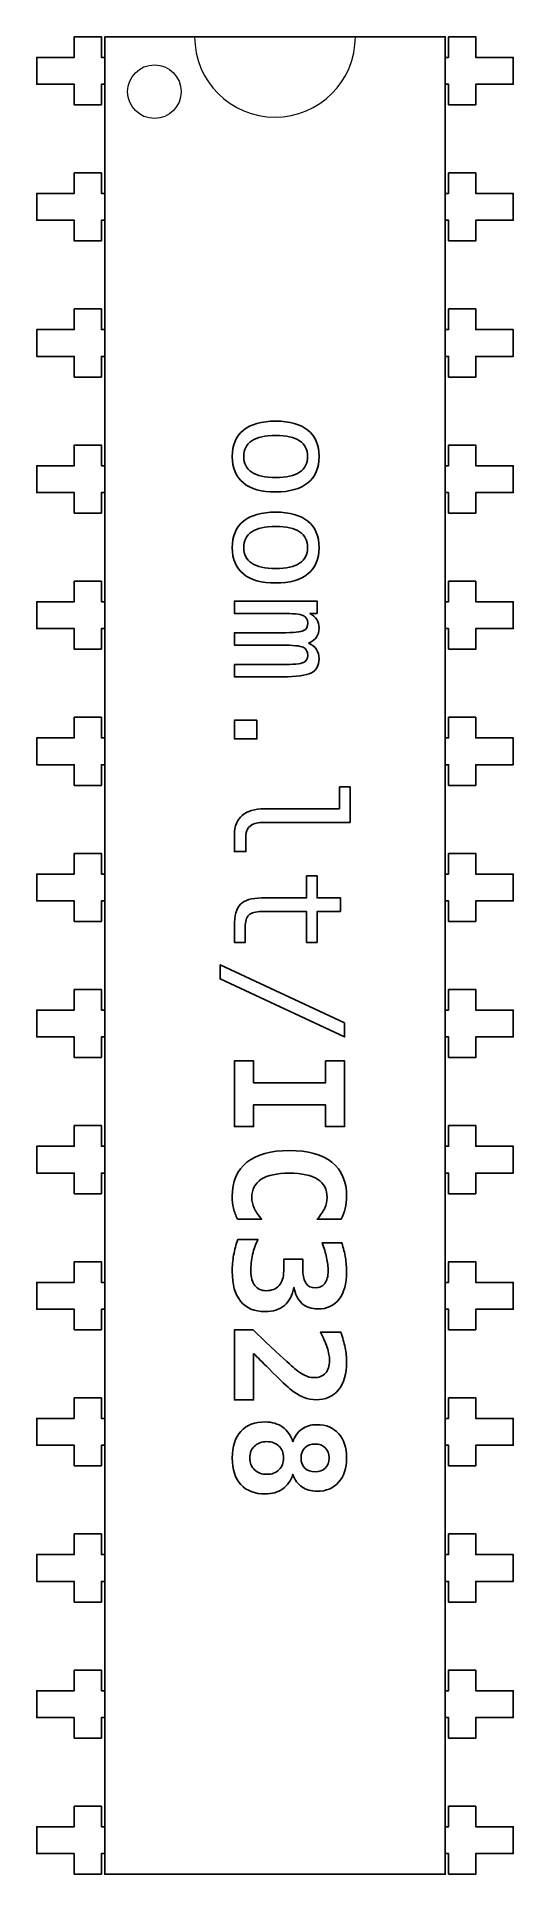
# Model space of a CAD drawing. Header units: centimetres. Extents: x -10.94 to -10.06, y -16.56 to -13.14.
import ezdxf

# ---------------------------------------------------------------- set-up
doc = ezdxf.new("R2010")
doc.units = ezdxf.units.CM
doc.header["$MEASUREMENT"] = 0
doc.layers.add('Layer 1', color=7, linetype='Continuous')

msp = doc.modelspace()

# ---------------------------------------------------------------- linework, layer by layer
at = {"layer": 'Layer 1', "color": 250, "lineweight": 9}
msp.add_ellipse((-10.725, -13.2379), major_axis=(0.05, 0), ratio=0.9998, dxfattribs=at)
at = {"layer": 'Layer 1', "color": 7, "lineweight": 25}
for points, knots in [([(-10.82385, -13.26242), (-10.82385, -13.26242), (-10.87465, -13.26242), (-10.87465, -13.26242), (-10.87465, -13.26242), (-10.87465, -13.26242), (-10.87465, -13.22392), (-10.87465, -13.22392), (-10.87465, -13.22392), (-10.87465, -13.22392), (-10.9445, -13.22392), (-10.9445, -13.22392), (-10.9445, -13.22392), (-10.9445, -13.22392), (-10.9445, -13.17392), (-10.9445, -13.17392), (-10.9445, -13.17392), (-10.9445, -13.17392), (-10.87465, -13.17392), (-10.87465, -13.17392), (-10.87465, -13.17392), (-10.87465, -13.17392), (-10.87465, -13.13542), (-10.87465, -13.13542), (-10.87465, -13.13542), (-10.87465, -13.13542), (-10.82385, -13.13542), (-10.82385, -13.13542), (-10.82385, -13.13542), (-10.82385, -13.13542), (-10.82385, -13.17392), (-10.82385, -13.17392), (-10.82385, -13.17392), (-10.82385, -13.17392), (-10.8175, -13.17392), (-10.8175, -13.17392), (-10.8175, -13.17392), (-10.8175, -13.17392), (-10.8175, -13.22392), (-10.8175, -13.22392), (-10.8175, -13.22392), (-10.8175, -13.22392), (-10.82385, -13.22392), (-10.82385, -13.22392), (-10.82385, -13.22392), (-10.82385, -13.22392), (-10.82385, -13.26242), (-10.82385, -13.26242)], [0, 0, 0, 0, 0.0833333, 0.0833333, 0.0833333, 0.0833333, 0.1666667, 0.1666667, 0.1666667, 0.1666667, 0.25, 0.25, 0.25, 0.25, 0.3333333, 0.3333333, 0.3333333, 0.3333333, 0.4166667, 0.4166667, 0.4166667, 0.4166667, 0.5, 0.5, 0.5, 0.5, 0.5833333, 0.5833333, 0.5833333, 0.5833333, 0.6666667, 0.6666667, 0.6666667, 0.6666667, 0.75, 0.75, 0.75, 0.75, 0.8333333, 0.8333333, 0.8333333, 0.8333333, 0.9166667, 0.9166667, 0.9166667, 0.9166667, 1, 1, 1, 1]), ([(-10.8175, -13.13542), (-10.8175, -13.13542), (-10.18251, -13.13542), (-10.18251, -13.13542), (-10.18251, -13.13542), (-10.18251, -13.13542), (-10.18251, -16.5644), (-10.18251, -16.5644), (-10.18251, -16.5644), (-10.18251, -16.5644), (-10.8175, -16.5644), (-10.8175, -16.5644), (-10.8175, -16.5644), (-10.8175, -16.5644), (-10.8175, -13.13542), (-10.8175, -13.13542)], [0, 0, 0, 0, 0.25, 0.25, 0.25, 0.25, 0.5, 0.5, 0.5, 0.5, 0.75, 0.75, 0.75, 0.75, 1, 1, 1, 1]), ([(-10.17615, -13.26242), (-10.17615, -13.26242), (-10.12535, -13.26242), (-10.12535, -13.26242), (-10.12535, -13.26242), (-10.12535, -13.26242), (-10.12535, -13.22392), (-10.12535, -13.22392), (-10.12535, -13.22392), (-10.12535, -13.22392), (-10.0555, -13.22392), (-10.0555, -13.22392), (-10.0555, -13.22392), (-10.0555, -13.22392), (-10.0555, -13.17392), (-10.0555, -13.17392), (-10.0555, -13.17392), (-10.0555, -13.17392), (-10.12535, -13.17392), (-10.12535, -13.17392), (-10.12535, -13.17392), (-10.12535, -13.17392), (-10.12535, -13.13542), (-10.12535, -13.13542), (-10.12535, -13.13542), (-10.12535, -13.13542), (-10.17615, -13.13542), (-10.17615, -13.13542), (-10.17615, -13.13542), (-10.17615, -13.13542), (-10.17615, -13.17392), (-10.17615, -13.17392), (-10.17615, -13.17392), (-10.17615, -13.17392), (-10.1825, -13.17392), (-10.1825, -13.17392), (-10.1825, -13.17392), (-10.1825, -13.17392), (-10.1825, -13.22392), (-10.1825, -13.22392), (-10.1825, -13.22392), (-10.1825, -13.22392), (-10.17615, -13.22392), (-10.17615, -13.22392), (-10.17615, -13.22392), (-10.17615, -13.22392), (-10.17615, -13.26242), (-10.17615, -13.26242)], [0, 0, 0, 0, 0.0833333, 0.0833333, 0.0833333, 0.0833333, 0.1666667, 0.1666667, 0.1666667, 0.1666667, 0.25, 0.25, 0.25, 0.25, 0.3333333, 0.3333333, 0.3333333, 0.3333333, 0.4166667, 0.4166667, 0.4166667, 0.4166667, 0.5, 0.5, 0.5, 0.5, 0.5833333, 0.5833333, 0.5833333, 0.5833333, 0.6666667, 0.6666667, 0.6666667, 0.6666667, 0.75, 0.75, 0.75, 0.75, 0.8333333, 0.8333333, 0.8333333, 0.8333333, 0.9166667, 0.9166667, 0.9166667, 0.9166667, 1, 1, 1, 1]), ([(-10.82385, -13.51642), (-10.82385, -13.51642), (-10.87465, -13.51642), (-10.87465, -13.51642), (-10.87465, -13.51642), (-10.87465, -13.51642), (-10.87465, -13.47792), (-10.87465, -13.47792), (-10.87465, -13.47792), (-10.87465, -13.47792), (-10.9445, -13.47792), (-10.9445, -13.47792), (-10.9445, -13.47792), (-10.9445, -13.47792), (-10.9445, -13.42792), (-10.9445, -13.42792), (-10.9445, -13.42792), (-10.9445, -13.42792), (-10.87465, -13.42792), (-10.87465, -13.42792), (-10.87465, -13.42792), (-10.87465, -13.42792), (-10.87465, -13.38942), (-10.87465, -13.38942), (-10.87465, -13.38942), (-10.87465, -13.38942), (-10.82385, -13.38942), (-10.82385, -13.38942), (-10.82385, -13.38942), (-10.82385, -13.38942), (-10.82385, -13.42792), (-10.82385, -13.42792), (-10.82385, -13.42792), (-10.82385, -13.42792), (-10.8175, -13.42792), (-10.8175, -13.42792), (-10.8175, -13.42792), (-10.8175, -13.42792), (-10.8175, -13.47792), (-10.8175, -13.47792), (-10.8175, -13.47792), (-10.8175, -13.47792), (-10.82385, -13.47792), (-10.82385, -13.47792), (-10.82385, -13.47792), (-10.82385, -13.47792), (-10.82385, -13.51642), (-10.82385, -13.51642)], [0, 0, 0, 0, 0.0833333, 0.0833333, 0.0833333, 0.0833333, 0.1666667, 0.1666667, 0.1666667, 0.1666667, 0.25, 0.25, 0.25, 0.25, 0.3333333, 0.3333333, 0.3333333, 0.3333333, 0.4166667, 0.4166667, 0.4166667, 0.4166667, 0.5, 0.5, 0.5, 0.5, 0.5833333, 0.5833333, 0.5833333, 0.5833333, 0.6666667, 0.6666667, 0.6666667, 0.6666667, 0.75, 0.75, 0.75, 0.75, 0.8333333, 0.8333333, 0.8333333, 0.8333333, 0.9166667, 0.9166667, 0.9166667, 0.9166667, 1, 1, 1, 1]), ([(-10.17615, -13.51642), (-10.17615, -13.51642), (-10.12535, -13.51642), (-10.12535, -13.51642), (-10.12535, -13.51642), (-10.12535, -13.51642), (-10.12535, -13.47792), (-10.12535, -13.47792), (-10.12535, -13.47792), (-10.12535, -13.47792), (-10.0555, -13.47792), (-10.0555, -13.47792), (-10.0555, -13.47792), (-10.0555, -13.47792), (-10.0555, -13.42792), (-10.0555, -13.42792), (-10.0555, -13.42792), (-10.0555, -13.42792), (-10.12535, -13.42792), (-10.12535, -13.42792), (-10.12535, -13.42792), (-10.12535, -13.42792), (-10.12535, -13.38942), (-10.12535, -13.38942), (-10.12535, -13.38942), (-10.12535, -13.38942), (-10.17615, -13.38942), (-10.17615, -13.38942), (-10.17615, -13.38942), (-10.17615, -13.38942), (-10.17615, -13.42792), (-10.17615, -13.42792), (-10.17615, -13.42792), (-10.17615, -13.42792), (-10.1825, -13.42792), (-10.1825, -13.42792), (-10.1825, -13.42792), (-10.1825, -13.42792), (-10.1825, -13.47792), (-10.1825, -13.47792), (-10.1825, -13.47792), (-10.1825, -13.47792), (-10.17615, -13.47792), (-10.17615, -13.47792), (-10.17615, -13.47792), (-10.17615, -13.47792), (-10.17615, -13.51642), (-10.17615, -13.51642)], [0, 0, 0, 0, 0.0833333, 0.0833333, 0.0833333, 0.0833333, 0.1666667, 0.1666667, 0.1666667, 0.1666667, 0.25, 0.25, 0.25, 0.25, 0.3333333, 0.3333333, 0.3333333, 0.3333333, 0.4166667, 0.4166667, 0.4166667, 0.4166667, 0.5, 0.5, 0.5, 0.5, 0.5833333, 0.5833333, 0.5833333, 0.5833333, 0.6666667, 0.6666667, 0.6666667, 0.6666667, 0.75, 0.75, 0.75, 0.75, 0.8333333, 0.8333333, 0.8333333, 0.8333333, 0.9166667, 0.9166667, 0.9166667, 0.9166667, 1, 1, 1, 1]), ([(-10.82385, -13.77042), (-10.82385, -13.77042), (-10.87465, -13.77042), (-10.87465, -13.77042), (-10.87465, -13.77042), (-10.87465, -13.77042), (-10.87465, -13.73192), (-10.87465, -13.73192), (-10.87465, -13.73192), (-10.87465, -13.73192), (-10.9445, -13.73192), (-10.9445, -13.73192), (-10.9445, -13.73192), (-10.9445, -13.73192), (-10.9445, -13.68192), (-10.9445, -13.68192), (-10.9445, -13.68192), (-10.9445, -13.68192), (-10.87465, -13.68192), (-10.87465, -13.68192), (-10.87465, -13.68192), (-10.87465, -13.68192), (-10.87465, -13.64342), (-10.87465, -13.64342), (-10.87465, -13.64342), (-10.87465, -13.64342), (-10.82385, -13.64342), (-10.82385, -13.64342), (-10.82385, -13.64342), (-10.82385, -13.64342), (-10.82385, -13.68192), (-10.82385, -13.68192), (-10.82385, -13.68192), (-10.82385, -13.68192), (-10.8175, -13.68192), (-10.8175, -13.68192), (-10.8175, -13.68192), (-10.8175, -13.68192), (-10.8175, -13.73192), (-10.8175, -13.73192), (-10.8175, -13.73192), (-10.8175, -13.73192), (-10.82385, -13.73192), (-10.82385, -13.73192), (-10.82385, -13.73192), (-10.82385, -13.73192), (-10.82385, -13.77042), (-10.82385, -13.77042)], [0, 0, 0, 0, 0.0833333, 0.0833333, 0.0833333, 0.0833333, 0.1666667, 0.1666667, 0.1666667, 0.1666667, 0.25, 0.25, 0.25, 0.25, 0.3333333, 0.3333333, 0.3333333, 0.3333333, 0.4166667, 0.4166667, 0.4166667, 0.4166667, 0.5, 0.5, 0.5, 0.5, 0.5833333, 0.5833333, 0.5833333, 0.5833333, 0.6666667, 0.6666667, 0.6666667, 0.6666667, 0.75, 0.75, 0.75, 0.75, 0.8333333, 0.8333333, 0.8333333, 0.8333333, 0.9166667, 0.9166667, 0.9166667, 0.9166667, 1, 1, 1, 1]), ([(-10.17615, -13.77042), (-10.17615, -13.77042), (-10.12535, -13.77042), (-10.12535, -13.77042), (-10.12535, -13.77042), (-10.12535, -13.77042), (-10.12535, -13.73192), (-10.12535, -13.73192), (-10.12535, -13.73192), (-10.12535, -13.73192), (-10.0555, -13.73192), (-10.0555, -13.73192), (-10.0555, -13.73192), (-10.0555, -13.73192), (-10.0555, -13.68192), (-10.0555, -13.68192), (-10.0555, -13.68192), (-10.0555, -13.68192), (-10.12535, -13.68192), (-10.12535, -13.68192), (-10.12535, -13.68192), (-10.12535, -13.68192), (-10.12535, -13.64342), (-10.12535, -13.64342), (-10.12535, -13.64342), (-10.12535, -13.64342), (-10.17615, -13.64342), (-10.17615, -13.64342), (-10.17615, -13.64342), (-10.17615, -13.64342), (-10.17615, -13.68192), (-10.17615, -13.68192), (-10.17615, -13.68192), (-10.17615, -13.68192), (-10.1825, -13.68192), (-10.1825, -13.68192), (-10.1825, -13.68192), (-10.1825, -13.68192), (-10.1825, -13.73192), (-10.1825, -13.73192), (-10.1825, -13.73192), (-10.1825, -13.73192), (-10.17615, -13.73192), (-10.17615, -13.73192), (-10.17615, -13.73192), (-10.17615, -13.73192), (-10.17615, -13.77042), (-10.17615, -13.77042)], [0, 0, 0, 0, 0.0833333, 0.0833333, 0.0833333, 0.0833333, 0.1666667, 0.1666667, 0.1666667, 0.1666667, 0.25, 0.25, 0.25, 0.25, 0.3333333, 0.3333333, 0.3333333, 0.3333333, 0.4166667, 0.4166667, 0.4166667, 0.4166667, 0.5, 0.5, 0.5, 0.5, 0.5833333, 0.5833333, 0.5833333, 0.5833333, 0.6666667, 0.6666667, 0.6666667, 0.6666667, 0.75, 0.75, 0.75, 0.75, 0.8333333, 0.8333333, 0.8333333, 0.8333333, 0.9166667, 0.9166667, 0.9166667, 0.9166667, 1, 1, 1, 1]), ([(-10.82385, -14.02442), (-10.82385, -14.02442), (-10.87465, -14.02442), (-10.87465, -14.02442), (-10.87465, -14.02442), (-10.87465, -14.02442), (-10.87465, -13.98592), (-10.87465, -13.98592), (-10.87465, -13.98592), (-10.87465, -13.98592), (-10.9445, -13.98592), (-10.9445, -13.98592), (-10.9445, -13.98592), (-10.9445, -13.98592), (-10.9445, -13.93592), (-10.9445, -13.93592), (-10.9445, -13.93592), (-10.9445, -13.93592), (-10.87465, -13.93592), (-10.87465, -13.93592), (-10.87465, -13.93592), (-10.87465, -13.93592), (-10.87465, -13.89742), (-10.87465, -13.89742), (-10.87465, -13.89742), (-10.87465, -13.89742), (-10.82385, -13.89742), (-10.82385, -13.89742), (-10.82385, -13.89742), (-10.82385, -13.89742), (-10.82385, -13.93592), (-10.82385, -13.93592), (-10.82385, -13.93592), (-10.82385, -13.93592), (-10.8175, -13.93592), (-10.8175, -13.93592), (-10.8175, -13.93592), (-10.8175, -13.93592), (-10.8175, -13.98592), (-10.8175, -13.98592), (-10.8175, -13.98592), (-10.8175, -13.98592), (-10.82385, -13.98592), (-10.82385, -13.98592), (-10.82385, -13.98592), (-10.82385, -13.98592), (-10.82385, -14.02442), (-10.82385, -14.02442)], [0, 0, 0, 0, 0.0833333, 0.0833333, 0.0833333, 0.0833333, 0.1666667, 0.1666667, 0.1666667, 0.1666667, 0.25, 0.25, 0.25, 0.25, 0.3333333, 0.3333333, 0.3333333, 0.3333333, 0.4166667, 0.4166667, 0.4166667, 0.4166667, 0.5, 0.5, 0.5, 0.5, 0.5833333, 0.5833333, 0.5833333, 0.5833333, 0.6666667, 0.6666667, 0.6666667, 0.6666667, 0.75, 0.75, 0.75, 0.75, 0.8333333, 0.8333333, 0.8333333, 0.8333333, 0.9166667, 0.9166667, 0.9166667, 0.9166667, 1, 1, 1, 1]), ([(-10.17615, -14.02442), (-10.17615, -14.02442), (-10.12535, -14.02442), (-10.12535, -14.02442), (-10.12535, -14.02442), (-10.12535, -14.02442), (-10.12535, -13.98592), (-10.12535, -13.98592), (-10.12535, -13.98592), (-10.12535, -13.98592), (-10.0555, -13.98592), (-10.0555, -13.98592), (-10.0555, -13.98592), (-10.0555, -13.98592), (-10.0555, -13.93592), (-10.0555, -13.93592), (-10.0555, -13.93592), (-10.0555, -13.93592), (-10.12535, -13.93592), (-10.12535, -13.93592), (-10.12535, -13.93592), (-10.12535, -13.93592), (-10.12535, -13.89742), (-10.12535, -13.89742), (-10.12535, -13.89742), (-10.12535, -13.89742), (-10.17615, -13.89742), (-10.17615, -13.89742), (-10.17615, -13.89742), (-10.17615, -13.89742), (-10.17615, -13.93592), (-10.17615, -13.93592), (-10.17615, -13.93592), (-10.17615, -13.93592), (-10.1825, -13.93592), (-10.1825, -13.93592), (-10.1825, -13.93592), (-10.1825, -13.93592), (-10.1825, -13.98592), (-10.1825, -13.98592), (-10.1825, -13.98592), (-10.1825, -13.98592), (-10.17615, -13.98592), (-10.17615, -13.98592), (-10.17615, -13.98592), (-10.17615, -13.98592), (-10.17615, -14.02442), (-10.17615, -14.02442)], [0, 0, 0, 0, 0.0833333, 0.0833333, 0.0833333, 0.0833333, 0.1666667, 0.1666667, 0.1666667, 0.1666667, 0.25, 0.25, 0.25, 0.25, 0.3333333, 0.3333333, 0.3333333, 0.3333333, 0.4166667, 0.4166667, 0.4166667, 0.4166667, 0.5, 0.5, 0.5, 0.5, 0.5833333, 0.5833333, 0.5833333, 0.5833333, 0.6666667, 0.6666667, 0.6666667, 0.6666667, 0.75, 0.75, 0.75, 0.75, 0.8333333, 0.8333333, 0.8333333, 0.8333333, 0.9166667, 0.9166667, 0.9166667, 0.9166667, 1, 1, 1, 1]), ([(-10.82385, -14.27842), (-10.82385, -14.27842), (-10.87465, -14.27842), (-10.87465, -14.27842), (-10.87465, -14.27842), (-10.87465, -14.27842), (-10.87465, -14.23992), (-10.87465, -14.23992), (-10.87465, -14.23992), (-10.87465, -14.23992), (-10.9445, -14.23992), (-10.9445, -14.23992), (-10.9445, -14.23992), (-10.9445, -14.23992), (-10.9445, -14.18992), (-10.9445, -14.18992), (-10.9445, -14.18992), (-10.9445, -14.18992), (-10.87465, -14.18992), (-10.87465, -14.18992), (-10.87465, -14.18992), (-10.87465, -14.18992), (-10.87465, -14.15142), (-10.87465, -14.15142), (-10.87465, -14.15142), (-10.87465, -14.15142), (-10.82385, -14.15142), (-10.82385, -14.15142), (-10.82385, -14.15142), (-10.82385, -14.15142), (-10.82385, -14.18992), (-10.82385, -14.18992), (-10.82385, -14.18992), (-10.82385, -14.18992), (-10.8175, -14.18992), (-10.8175, -14.18992), (-10.8175, -14.18992), (-10.8175, -14.18992), (-10.8175, -14.23992), (-10.8175, -14.23992), (-10.8175, -14.23992), (-10.8175, -14.23992), (-10.82385, -14.23992), (-10.82385, -14.23992), (-10.82385, -14.23992), (-10.82385, -14.23992), (-10.82385, -14.27842), (-10.82385, -14.27842)], [0, 0, 0, 0, 0.0833333, 0.0833333, 0.0833333, 0.0833333, 0.1666667, 0.1666667, 0.1666667, 0.1666667, 0.25, 0.25, 0.25, 0.25, 0.3333333, 0.3333333, 0.3333333, 0.3333333, 0.4166667, 0.4166667, 0.4166667, 0.4166667, 0.5, 0.5, 0.5, 0.5, 0.5833333, 0.5833333, 0.5833333, 0.5833333, 0.6666667, 0.6666667, 0.6666667, 0.6666667, 0.75, 0.75, 0.75, 0.75, 0.8333333, 0.8333333, 0.8333333, 0.8333333, 0.9166667, 0.9166667, 0.9166667, 0.9166667, 1, 1, 1, 1]), ([(-10.17615, -14.27842), (-10.17615, -14.27842), (-10.12535, -14.27842), (-10.12535, -14.27842), (-10.12535, -14.27842), (-10.12535, -14.27842), (-10.12535, -14.23992), (-10.12535, -14.23992), (-10.12535, -14.23992), (-10.12535, -14.23992), (-10.0555, -14.23992), (-10.0555, -14.23992), (-10.0555, -14.23992), (-10.0555, -14.23992), (-10.0555, -14.18992), (-10.0555, -14.18992), (-10.0555, -14.18992), (-10.0555, -14.18992), (-10.12535, -14.18992), (-10.12535, -14.18992), (-10.12535, -14.18992), (-10.12535, -14.18992), (-10.12535, -14.15142), (-10.12535, -14.15142), (-10.12535, -14.15142), (-10.12535, -14.15142), (-10.17615, -14.15142), (-10.17615, -14.15142), (-10.17615, -14.15142), (-10.17615, -14.15142), (-10.17615, -14.18992), (-10.17615, -14.18992), (-10.17615, -14.18992), (-10.17615, -14.18992), (-10.1825, -14.18992), (-10.1825, -14.18992), (-10.1825, -14.18992), (-10.1825, -14.18992), (-10.1825, -14.23992), (-10.1825, -14.23992), (-10.1825, -14.23992), (-10.1825, -14.23992), (-10.17615, -14.23992), (-10.17615, -14.23992), (-10.17615, -14.23992), (-10.17615, -14.23992), (-10.17615, -14.27842), (-10.17615, -14.27842)], [0, 0, 0, 0, 0.0833333, 0.0833333, 0.0833333, 0.0833333, 0.1666667, 0.1666667, 0.1666667, 0.1666667, 0.25, 0.25, 0.25, 0.25, 0.3333333, 0.3333333, 0.3333333, 0.3333333, 0.4166667, 0.4166667, 0.4166667, 0.4166667, 0.5, 0.5, 0.5, 0.5, 0.5833333, 0.5833333, 0.5833333, 0.5833333, 0.6666667, 0.6666667, 0.6666667, 0.6666667, 0.75, 0.75, 0.75, 0.75, 0.8333333, 0.8333333, 0.8333333, 0.8333333, 0.9166667, 0.9166667, 0.9166667, 0.9166667, 1, 1, 1, 1]), ([(-10.82385, -14.53242), (-10.82385, -14.53242), (-10.87465, -14.53242), (-10.87465, -14.53242), (-10.87465, -14.53242), (-10.87465, -14.53242), (-10.87465, -14.49392), (-10.87465, -14.49392), (-10.87465, -14.49392), (-10.87465, -14.49392), (-10.9445, -14.49392), (-10.9445, -14.49392), (-10.9445, -14.49392), (-10.9445, -14.49392), (-10.9445, -14.44392), (-10.9445, -14.44392), (-10.9445, -14.44392), (-10.9445, -14.44392), (-10.87465, -14.44392), (-10.87465, -14.44392), (-10.87465, -14.44392), (-10.87465, -14.44392), (-10.87465, -14.40542), (-10.87465, -14.40542), (-10.87465, -14.40542), (-10.87465, -14.40542), (-10.82385, -14.40542), (-10.82385, -14.40542), (-10.82385, -14.40542), (-10.82385, -14.40542), (-10.82385, -14.44392), (-10.82385, -14.44392), (-10.82385, -14.44392), (-10.82385, -14.44392), (-10.8175, -14.44392), (-10.8175, -14.44392), (-10.8175, -14.44392), (-10.8175, -14.44392), (-10.8175, -14.49392), (-10.8175, -14.49392), (-10.8175, -14.49392), (-10.8175, -14.49392), (-10.82385, -14.49392), (-10.82385, -14.49392), (-10.82385, -14.49392), (-10.82385, -14.49392), (-10.82385, -14.53242), (-10.82385, -14.53242)], [0, 0, 0, 0, 0.0833333, 0.0833333, 0.0833333, 0.0833333, 0.1666667, 0.1666667, 0.1666667, 0.1666667, 0.25, 0.25, 0.25, 0.25, 0.3333333, 0.3333333, 0.3333333, 0.3333333, 0.4166667, 0.4166667, 0.4166667, 0.4166667, 0.5, 0.5, 0.5, 0.5, 0.5833333, 0.5833333, 0.5833333, 0.5833333, 0.6666667, 0.6666667, 0.6666667, 0.6666667, 0.75, 0.75, 0.75, 0.75, 0.8333333, 0.8333333, 0.8333333, 0.8333333, 0.9166667, 0.9166667, 0.9166667, 0.9166667, 1, 1, 1, 1]), ([(-10.17615, -14.53242), (-10.17615, -14.53242), (-10.12535, -14.53242), (-10.12535, -14.53242), (-10.12535, -14.53242), (-10.12535, -14.53242), (-10.12535, -14.49392), (-10.12535, -14.49392), (-10.12535, -14.49392), (-10.12535, -14.49392), (-10.0555, -14.49392), (-10.0555, -14.49392), (-10.0555, -14.49392), (-10.0555, -14.49392), (-10.0555, -14.44392), (-10.0555, -14.44392), (-10.0555, -14.44392), (-10.0555, -14.44392), (-10.12535, -14.44392), (-10.12535, -14.44392), (-10.12535, -14.44392), (-10.12535, -14.44392), (-10.12535, -14.40542), (-10.12535, -14.40542), (-10.12535, -14.40542), (-10.12535, -14.40542), (-10.17615, -14.40542), (-10.17615, -14.40542), (-10.17615, -14.40542), (-10.17615, -14.40542), (-10.17615, -14.44392), (-10.17615, -14.44392), (-10.17615, -14.44392), (-10.17615, -14.44392), (-10.1825, -14.44392), (-10.1825, -14.44392), (-10.1825, -14.44392), (-10.1825, -14.44392), (-10.1825, -14.49392), (-10.1825, -14.49392), (-10.1825, -14.49392), (-10.1825, -14.49392), (-10.17615, -14.49392), (-10.17615, -14.49392), (-10.17615, -14.49392), (-10.17615, -14.49392), (-10.17615, -14.53242), (-10.17615, -14.53242)], [0, 0, 0, 0, 0.0833333, 0.0833333, 0.0833333, 0.0833333, 0.1666667, 0.1666667, 0.1666667, 0.1666667, 0.25, 0.25, 0.25, 0.25, 0.3333333, 0.3333333, 0.3333333, 0.3333333, 0.4166667, 0.4166667, 0.4166667, 0.4166667, 0.5, 0.5, 0.5, 0.5, 0.5833333, 0.5833333, 0.5833333, 0.5833333, 0.6666667, 0.6666667, 0.6666667, 0.6666667, 0.75, 0.75, 0.75, 0.75, 0.8333333, 0.8333333, 0.8333333, 0.8333333, 0.9166667, 0.9166667, 0.9166667, 0.9166667, 1, 1, 1, 1]), ([(-10.82385, -14.78642), (-10.82385, -14.78642), (-10.87465, -14.78642), (-10.87465, -14.78642), (-10.87465, -14.78642), (-10.87465, -14.78642), (-10.87465, -14.74792), (-10.87465, -14.74792), (-10.87465, -14.74792), (-10.87465, -14.74792), (-10.9445, -14.74792), (-10.9445, -14.74792), (-10.9445, -14.74792), (-10.9445, -14.74792), (-10.9445, -14.69792), (-10.9445, -14.69792), (-10.9445, -14.69792), (-10.9445, -14.69792), (-10.87465, -14.69792), (-10.87465, -14.69792), (-10.87465, -14.69792), (-10.87465, -14.69792), (-10.87465, -14.65942), (-10.87465, -14.65942), (-10.87465, -14.65942), (-10.87465, -14.65942), (-10.82385, -14.65942), (-10.82385, -14.65942), (-10.82385, -14.65942), (-10.82385, -14.65942), (-10.82385, -14.69792), (-10.82385, -14.69792), (-10.82385, -14.69792), (-10.82385, -14.69792), (-10.8175, -14.69792), (-10.8175, -14.69792), (-10.8175, -14.69792), (-10.8175, -14.69792), (-10.8175, -14.74792), (-10.8175, -14.74792), (-10.8175, -14.74792), (-10.8175, -14.74792), (-10.82385, -14.74792), (-10.82385, -14.74792), (-10.82385, -14.74792), (-10.82385, -14.74792), (-10.82385, -14.78642), (-10.82385, -14.78642)], [0, 0, 0, 0, 0.0833333, 0.0833333, 0.0833333, 0.0833333, 0.1666667, 0.1666667, 0.1666667, 0.1666667, 0.25, 0.25, 0.25, 0.25, 0.3333333, 0.3333333, 0.3333333, 0.3333333, 0.4166667, 0.4166667, 0.4166667, 0.4166667, 0.5, 0.5, 0.5, 0.5, 0.5833333, 0.5833333, 0.5833333, 0.5833333, 0.6666667, 0.6666667, 0.6666667, 0.6666667, 0.75, 0.75, 0.75, 0.75, 0.8333333, 0.8333333, 0.8333333, 0.8333333, 0.9166667, 0.9166667, 0.9166667, 0.9166667, 1, 1, 1, 1]), ([(-10.17615, -14.78642), (-10.17615, -14.78642), (-10.12535, -14.78642), (-10.12535, -14.78642), (-10.12535, -14.78642), (-10.12535, -14.78642), (-10.12535, -14.74792), (-10.12535, -14.74792), (-10.12535, -14.74792), (-10.12535, -14.74792), (-10.0555, -14.74792), (-10.0555, -14.74792), (-10.0555, -14.74792), (-10.0555, -14.74792), (-10.0555, -14.69792), (-10.0555, -14.69792), (-10.0555, -14.69792), (-10.0555, -14.69792), (-10.12535, -14.69792), (-10.12535, -14.69792), (-10.12535, -14.69792), (-10.12535, -14.69792), (-10.12535, -14.65942), (-10.12535, -14.65942), (-10.12535, -14.65942), (-10.12535, -14.65942), (-10.17615, -14.65942), (-10.17615, -14.65942), (-10.17615, -14.65942), (-10.17615, -14.65942), (-10.17615, -14.69792), (-10.17615, -14.69792), (-10.17615, -14.69792), (-10.17615, -14.69792), (-10.1825, -14.69792), (-10.1825, -14.69792), (-10.1825, -14.69792), (-10.1825, -14.69792), (-10.1825, -14.74792), (-10.1825, -14.74792), (-10.1825, -14.74792), (-10.1825, -14.74792), (-10.17615, -14.74792), (-10.17615, -14.74792), (-10.17615, -14.74792), (-10.17615, -14.74792), (-10.17615, -14.78642), (-10.17615, -14.78642)], [0, 0, 0, 0, 0.0833333, 0.0833333, 0.0833333, 0.0833333, 0.1666667, 0.1666667, 0.1666667, 0.1666667, 0.25, 0.25, 0.25, 0.25, 0.3333333, 0.3333333, 0.3333333, 0.3333333, 0.4166667, 0.4166667, 0.4166667, 0.4166667, 0.5, 0.5, 0.5, 0.5, 0.5833333, 0.5833333, 0.5833333, 0.5833333, 0.6666667, 0.6666667, 0.6666667, 0.6666667, 0.75, 0.75, 0.75, 0.75, 0.8333333, 0.8333333, 0.8333333, 0.8333333, 0.9166667, 0.9166667, 0.9166667, 0.9166667, 1, 1, 1, 1]), ([(-10.82385, -15.04042), (-10.82385, -15.04042), (-10.87465, -15.04042), (-10.87465, -15.04042), (-10.87465, -15.04042), (-10.87465, -15.04042), (-10.87465, -15.00192), (-10.87465, -15.00192), (-10.87465, -15.00192), (-10.87465, -15.00192), (-10.9445, -15.00192), (-10.9445, -15.00192), (-10.9445, -15.00192), (-10.9445, -15.00192), (-10.9445, -14.95192), (-10.9445, -14.95192), (-10.9445, -14.95192), (-10.9445, -14.95192), (-10.87465, -14.95192), (-10.87465, -14.95192), (-10.87465, -14.95192), (-10.87465, -14.95192), (-10.87465, -14.91342), (-10.87465, -14.91342), (-10.87465, -14.91342), (-10.87465, -14.91342), (-10.82385, -14.91342), (-10.82385, -14.91342), (-10.82385, -14.91342), (-10.82385, -14.91342), (-10.82385, -14.95192), (-10.82385, -14.95192), (-10.82385, -14.95192), (-10.82385, -14.95192), (-10.8175, -14.95192), (-10.8175, -14.95192), (-10.8175, -14.95192), (-10.8175, -14.95192), (-10.8175, -15.00192), (-10.8175, -15.00192), (-10.8175, -15.00192), (-10.8175, -15.00192), (-10.82385, -15.00192), (-10.82385, -15.00192), (-10.82385, -15.00192), (-10.82385, -15.00192), (-10.82385, -15.04042), (-10.82385, -15.04042)], [0, 0, 0, 0, 0.0833333, 0.0833333, 0.0833333, 0.0833333, 0.1666667, 0.1666667, 0.1666667, 0.1666667, 0.25, 0.25, 0.25, 0.25, 0.3333333, 0.3333333, 0.3333333, 0.3333333, 0.4166667, 0.4166667, 0.4166667, 0.4166667, 0.5, 0.5, 0.5, 0.5, 0.5833333, 0.5833333, 0.5833333, 0.5833333, 0.6666667, 0.6666667, 0.6666667, 0.6666667, 0.75, 0.75, 0.75, 0.75, 0.8333333, 0.8333333, 0.8333333, 0.8333333, 0.9166667, 0.9166667, 0.9166667, 0.9166667, 1, 1, 1, 1]), ([(-10.17615, -15.04042), (-10.17615, -15.04042), (-10.12535, -15.04042), (-10.12535, -15.04042), (-10.12535, -15.04042), (-10.12535, -15.04042), (-10.12535, -15.00192), (-10.12535, -15.00192), (-10.12535, -15.00192), (-10.12535, -15.00192), (-10.0555, -15.00192), (-10.0555, -15.00192), (-10.0555, -15.00192), (-10.0555, -15.00192), (-10.0555, -14.95192), (-10.0555, -14.95192), (-10.0555, -14.95192), (-10.0555, -14.95192), (-10.12535, -14.95192), (-10.12535, -14.95192), (-10.12535, -14.95192), (-10.12535, -14.95192), (-10.12535, -14.91342), (-10.12535, -14.91342), (-10.12535, -14.91342), (-10.12535, -14.91342), (-10.17615, -14.91342), (-10.17615, -14.91342), (-10.17615, -14.91342), (-10.17615, -14.91342), (-10.17615, -14.95192), (-10.17615, -14.95192), (-10.17615, -14.95192), (-10.17615, -14.95192), (-10.1825, -14.95192), (-10.1825, -14.95192), (-10.1825, -14.95192), (-10.1825, -14.95192), (-10.1825, -15.00192), (-10.1825, -15.00192), (-10.1825, -15.00192), (-10.1825, -15.00192), (-10.17615, -15.00192), (-10.17615, -15.00192), (-10.17615, -15.00192), (-10.17615, -15.00192), (-10.17615, -15.04042), (-10.17615, -15.04042)], [0, 0, 0, 0, 0.0833333, 0.0833333, 0.0833333, 0.0833333, 0.1666667, 0.1666667, 0.1666667, 0.1666667, 0.25, 0.25, 0.25, 0.25, 0.3333333, 0.3333333, 0.3333333, 0.3333333, 0.4166667, 0.4166667, 0.4166667, 0.4166667, 0.5, 0.5, 0.5, 0.5, 0.5833333, 0.5833333, 0.5833333, 0.5833333, 0.6666667, 0.6666667, 0.6666667, 0.6666667, 0.75, 0.75, 0.75, 0.75, 0.8333333, 0.8333333, 0.8333333, 0.8333333, 0.9166667, 0.9166667, 0.9166667, 0.9166667, 1, 1, 1, 1]), ([(-10.82385, -15.29442), (-10.82385, -15.29442), (-10.87465, -15.29442), (-10.87465, -15.29442), (-10.87465, -15.29442), (-10.87465, -15.29442), (-10.87465, -15.25592), (-10.87465, -15.25592), (-10.87465, -15.25592), (-10.87465, -15.25592), (-10.9445, -15.25592), (-10.9445, -15.25592), (-10.9445, -15.25592), (-10.9445, -15.25592), (-10.9445, -15.20592), (-10.9445, -15.20592), (-10.9445, -15.20592), (-10.9445, -15.20592), (-10.87465, -15.20592), (-10.87465, -15.20592), (-10.87465, -15.20592), (-10.87465, -15.20592), (-10.87465, -15.16742), (-10.87465, -15.16742), (-10.87465, -15.16742), (-10.87465, -15.16742), (-10.82385, -15.16742), (-10.82385, -15.16742), (-10.82385, -15.16742), (-10.82385, -15.16742), (-10.82385, -15.20592), (-10.82385, -15.20592), (-10.82385, -15.20592), (-10.82385, -15.20592), (-10.8175, -15.20592), (-10.8175, -15.20592), (-10.8175, -15.20592), (-10.8175, -15.20592), (-10.8175, -15.25592), (-10.8175, -15.25592), (-10.8175, -15.25592), (-10.8175, -15.25592), (-10.82385, -15.25592), (-10.82385, -15.25592), (-10.82385, -15.25592), (-10.82385, -15.25592), (-10.82385, -15.29442), (-10.82385, -15.29442)], [0, 0, 0, 0, 0.0833333, 0.0833333, 0.0833333, 0.0833333, 0.1666667, 0.1666667, 0.1666667, 0.1666667, 0.25, 0.25, 0.25, 0.25, 0.3333333, 0.3333333, 0.3333333, 0.3333333, 0.4166667, 0.4166667, 0.4166667, 0.4166667, 0.5, 0.5, 0.5, 0.5, 0.5833333, 0.5833333, 0.5833333, 0.5833333, 0.6666667, 0.6666667, 0.6666667, 0.6666667, 0.75, 0.75, 0.75, 0.75, 0.8333333, 0.8333333, 0.8333333, 0.8333333, 0.9166667, 0.9166667, 0.9166667, 0.9166667, 1, 1, 1, 1]), ([(-10.17615, -15.29442), (-10.17615, -15.29442), (-10.12535, -15.29442), (-10.12535, -15.29442), (-10.12535, -15.29442), (-10.12535, -15.29442), (-10.12535, -15.25592), (-10.12535, -15.25592), (-10.12535, -15.25592), (-10.12535, -15.25592), (-10.0555, -15.25592), (-10.0555, -15.25592), (-10.0555, -15.25592), (-10.0555, -15.25592), (-10.0555, -15.20592), (-10.0555, -15.20592), (-10.0555, -15.20592), (-10.0555, -15.20592), (-10.12535, -15.20592), (-10.12535, -15.20592), (-10.12535, -15.20592), (-10.12535, -15.20592), (-10.12535, -15.16742), (-10.12535, -15.16742), (-10.12535, -15.16742), (-10.12535, -15.16742), (-10.17615, -15.16742), (-10.17615, -15.16742), (-10.17615, -15.16742), (-10.17615, -15.16742), (-10.17615, -15.20592), (-10.17615, -15.20592), (-10.17615, -15.20592), (-10.17615, -15.20592), (-10.1825, -15.20592), (-10.1825, -15.20592), (-10.1825, -15.20592), (-10.1825, -15.20592), (-10.1825, -15.25592), (-10.1825, -15.25592), (-10.1825, -15.25592), (-10.1825, -15.25592), (-10.17615, -15.25592), (-10.17615, -15.25592), (-10.17615, -15.25592), (-10.17615, -15.25592), (-10.17615, -15.29442), (-10.17615, -15.29442)], [0, 0, 0, 0, 0.0833333, 0.0833333, 0.0833333, 0.0833333, 0.1666667, 0.1666667, 0.1666667, 0.1666667, 0.25, 0.25, 0.25, 0.25, 0.3333333, 0.3333333, 0.3333333, 0.3333333, 0.4166667, 0.4166667, 0.4166667, 0.4166667, 0.5, 0.5, 0.5, 0.5, 0.5833333, 0.5833333, 0.5833333, 0.5833333, 0.6666667, 0.6666667, 0.6666667, 0.6666667, 0.75, 0.75, 0.75, 0.75, 0.8333333, 0.8333333, 0.8333333, 0.8333333, 0.9166667, 0.9166667, 0.9166667, 0.9166667, 1, 1, 1, 1]), ([(-10.82385, -15.54842), (-10.82385, -15.54842), (-10.87465, -15.54842), (-10.87465, -15.54842), (-10.87465, -15.54842), (-10.87465, -15.54842), (-10.87465, -15.50992), (-10.87465, -15.50992), (-10.87465, -15.50992), (-10.87465, -15.50992), (-10.9445, -15.50992), (-10.9445, -15.50992), (-10.9445, -15.50992), (-10.9445, -15.50992), (-10.9445, -15.45992), (-10.9445, -15.45992), (-10.9445, -15.45992), (-10.9445, -15.45992), (-10.87465, -15.45992), (-10.87465, -15.45992), (-10.87465, -15.45992), (-10.87465, -15.45992), (-10.87465, -15.42142), (-10.87465, -15.42142), (-10.87465, -15.42142), (-10.87465, -15.42142), (-10.82385, -15.42142), (-10.82385, -15.42142), (-10.82385, -15.42142), (-10.82385, -15.42142), (-10.82385, -15.45992), (-10.82385, -15.45992), (-10.82385, -15.45992), (-10.82385, -15.45992), (-10.8175, -15.45992), (-10.8175, -15.45992), (-10.8175, -15.45992), (-10.8175, -15.45992), (-10.8175, -15.50992), (-10.8175, -15.50992), (-10.8175, -15.50992), (-10.8175, -15.50992), (-10.82385, -15.50992), (-10.82385, -15.50992), (-10.82385, -15.50992), (-10.82385, -15.50992), (-10.82385, -15.54842), (-10.82385, -15.54842)], [0, 0, 0, 0, 0.0833333, 0.0833333, 0.0833333, 0.0833333, 0.1666667, 0.1666667, 0.1666667, 0.1666667, 0.25, 0.25, 0.25, 0.25, 0.3333333, 0.3333333, 0.3333333, 0.3333333, 0.4166667, 0.4166667, 0.4166667, 0.4166667, 0.5, 0.5, 0.5, 0.5, 0.5833333, 0.5833333, 0.5833333, 0.5833333, 0.6666667, 0.6666667, 0.6666667, 0.6666667, 0.75, 0.75, 0.75, 0.75, 0.8333333, 0.8333333, 0.8333333, 0.8333333, 0.9166667, 0.9166667, 0.9166667, 0.9166667, 1, 1, 1, 1]), ([(-10.17615, -15.54842), (-10.17615, -15.54842), (-10.12535, -15.54842), (-10.12535, -15.54842), (-10.12535, -15.54842), (-10.12535, -15.54842), (-10.12535, -15.50992), (-10.12535, -15.50992), (-10.12535, -15.50992), (-10.12535, -15.50992), (-10.0555, -15.50992), (-10.0555, -15.50992), (-10.0555, -15.50992), (-10.0555, -15.50992), (-10.0555, -15.45992), (-10.0555, -15.45992), (-10.0555, -15.45992), (-10.0555, -15.45992), (-10.12535, -15.45992), (-10.12535, -15.45992), (-10.12535, -15.45992), (-10.12535, -15.45992), (-10.12535, -15.42142), (-10.12535, -15.42142), (-10.12535, -15.42142), (-10.12535, -15.42142), (-10.17615, -15.42142), (-10.17615, -15.42142), (-10.17615, -15.42142), (-10.17615, -15.42142), (-10.17615, -15.45992), (-10.17615, -15.45992), (-10.17615, -15.45992), (-10.17615, -15.45992), (-10.1825, -15.45992), (-10.1825, -15.45992), (-10.1825, -15.45992), (-10.1825, -15.45992), (-10.1825, -15.50992), (-10.1825, -15.50992), (-10.1825, -15.50992), (-10.1825, -15.50992), (-10.17615, -15.50992), (-10.17615, -15.50992), (-10.17615, -15.50992), (-10.17615, -15.50992), (-10.17615, -15.54842), (-10.17615, -15.54842)], [0, 0, 0, 0, 0.0833333, 0.0833333, 0.0833333, 0.0833333, 0.1666667, 0.1666667, 0.1666667, 0.1666667, 0.25, 0.25, 0.25, 0.25, 0.3333333, 0.3333333, 0.3333333, 0.3333333, 0.4166667, 0.4166667, 0.4166667, 0.4166667, 0.5, 0.5, 0.5, 0.5, 0.5833333, 0.5833333, 0.5833333, 0.5833333, 0.6666667, 0.6666667, 0.6666667, 0.6666667, 0.75, 0.75, 0.75, 0.75, 0.8333333, 0.8333333, 0.8333333, 0.8333333, 0.9166667, 0.9166667, 0.9166667, 0.9166667, 1, 1, 1, 1]), ([(-10.82385, -15.80242), (-10.82385, -15.80242), (-10.87465, -15.80242), (-10.87465, -15.80242), (-10.87465, -15.80242), (-10.87465, -15.80242), (-10.87465, -15.76392), (-10.87465, -15.76392), (-10.87465, -15.76392), (-10.87465, -15.76392), (-10.9445, -15.76392), (-10.9445, -15.76392), (-10.9445, -15.76392), (-10.9445, -15.76392), (-10.9445, -15.71392), (-10.9445, -15.71392), (-10.9445, -15.71392), (-10.9445, -15.71392), (-10.87465, -15.71392), (-10.87465, -15.71392), (-10.87465, -15.71392), (-10.87465, -15.71392), (-10.87465, -15.67542), (-10.87465, -15.67542), (-10.87465, -15.67542), (-10.87465, -15.67542), (-10.82385, -15.67542), (-10.82385, -15.67542), (-10.82385, -15.67542), (-10.82385, -15.67542), (-10.82385, -15.71392), (-10.82385, -15.71392), (-10.82385, -15.71392), (-10.82385, -15.71392), (-10.8175, -15.71392), (-10.8175, -15.71392), (-10.8175, -15.71392), (-10.8175, -15.71392), (-10.8175, -15.76392), (-10.8175, -15.76392), (-10.8175, -15.76392), (-10.8175, -15.76392), (-10.82385, -15.76392), (-10.82385, -15.76392), (-10.82385, -15.76392), (-10.82385, -15.76392), (-10.82385, -15.80242), (-10.82385, -15.80242)], [0, 0, 0, 0, 0.0833333, 0.0833333, 0.0833333, 0.0833333, 0.1666667, 0.1666667, 0.1666667, 0.1666667, 0.25, 0.25, 0.25, 0.25, 0.3333333, 0.3333333, 0.3333333, 0.3333333, 0.4166667, 0.4166667, 0.4166667, 0.4166667, 0.5, 0.5, 0.5, 0.5, 0.5833333, 0.5833333, 0.5833333, 0.5833333, 0.6666667, 0.6666667, 0.6666667, 0.6666667, 0.75, 0.75, 0.75, 0.75, 0.8333333, 0.8333333, 0.8333333, 0.8333333, 0.9166667, 0.9166667, 0.9166667, 0.9166667, 1, 1, 1, 1]), ([(-10.17615, -15.80242), (-10.17615, -15.80242), (-10.12535, -15.80242), (-10.12535, -15.80242), (-10.12535, -15.80242), (-10.12535, -15.80242), (-10.12535, -15.76392), (-10.12535, -15.76392), (-10.12535, -15.76392), (-10.12535, -15.76392), (-10.0555, -15.76392), (-10.0555, -15.76392), (-10.0555, -15.76392), (-10.0555, -15.76392), (-10.0555, -15.71392), (-10.0555, -15.71392), (-10.0555, -15.71392), (-10.0555, -15.71392), (-10.12535, -15.71392), (-10.12535, -15.71392), (-10.12535, -15.71392), (-10.12535, -15.71392), (-10.12535, -15.67542), (-10.12535, -15.67542), (-10.12535, -15.67542), (-10.12535, -15.67542), (-10.17615, -15.67542), (-10.17615, -15.67542), (-10.17615, -15.67542), (-10.17615, -15.67542), (-10.17615, -15.71392), (-10.17615, -15.71392), (-10.17615, -15.71392), (-10.17615, -15.71392), (-10.1825, -15.71392), (-10.1825, -15.71392), (-10.1825, -15.71392), (-10.1825, -15.71392), (-10.1825, -15.76392), (-10.1825, -15.76392), (-10.1825, -15.76392), (-10.1825, -15.76392), (-10.17615, -15.76392), (-10.17615, -15.76392), (-10.17615, -15.76392), (-10.17615, -15.76392), (-10.17615, -15.80242), (-10.17615, -15.80242)], [0, 0, 0, 0, 0.0833333, 0.0833333, 0.0833333, 0.0833333, 0.1666667, 0.1666667, 0.1666667, 0.1666667, 0.25, 0.25, 0.25, 0.25, 0.3333333, 0.3333333, 0.3333333, 0.3333333, 0.4166667, 0.4166667, 0.4166667, 0.4166667, 0.5, 0.5, 0.5, 0.5, 0.5833333, 0.5833333, 0.5833333, 0.5833333, 0.6666667, 0.6666667, 0.6666667, 0.6666667, 0.75, 0.75, 0.75, 0.75, 0.8333333, 0.8333333, 0.8333333, 0.8333333, 0.9166667, 0.9166667, 0.9166667, 0.9166667, 1, 1, 1, 1]), ([(-10.82385, -16.05642), (-10.82385, -16.05642), (-10.87465, -16.05642), (-10.87465, -16.05642), (-10.87465, -16.05642), (-10.87465, -16.05642), (-10.87465, -16.01792), (-10.87465, -16.01792), (-10.87465, -16.01792), (-10.87465, -16.01792), (-10.9445, -16.01792), (-10.9445, -16.01792), (-10.9445, -16.01792), (-10.9445, -16.01792), (-10.9445, -15.96792), (-10.9445, -15.96792), (-10.9445, -15.96792), (-10.9445, -15.96792), (-10.87465, -15.96792), (-10.87465, -15.96792), (-10.87465, -15.96792), (-10.87465, -15.96792), (-10.87465, -15.92942), (-10.87465, -15.92942), (-10.87465, -15.92942), (-10.87465, -15.92942), (-10.82385, -15.92942), (-10.82385, -15.92942), (-10.82385, -15.92942), (-10.82385, -15.92942), (-10.82385, -15.96792), (-10.82385, -15.96792), (-10.82385, -15.96792), (-10.82385, -15.96792), (-10.8175, -15.96792), (-10.8175, -15.96792), (-10.8175, -15.96792), (-10.8175, -15.96792), (-10.8175, -16.01792), (-10.8175, -16.01792), (-10.8175, -16.01792), (-10.8175, -16.01792), (-10.82385, -16.01792), (-10.82385, -16.01792), (-10.82385, -16.01792), (-10.82385, -16.01792), (-10.82385, -16.05642), (-10.82385, -16.05642)], [0, 0, 0, 0, 0.0833333, 0.0833333, 0.0833333, 0.0833333, 0.1666667, 0.1666667, 0.1666667, 0.1666667, 0.25, 0.25, 0.25, 0.25, 0.3333333, 0.3333333, 0.3333333, 0.3333333, 0.4166667, 0.4166667, 0.4166667, 0.4166667, 0.5, 0.5, 0.5, 0.5, 0.5833333, 0.5833333, 0.5833333, 0.5833333, 0.6666667, 0.6666667, 0.6666667, 0.6666667, 0.75, 0.75, 0.75, 0.75, 0.8333333, 0.8333333, 0.8333333, 0.8333333, 0.9166667, 0.9166667, 0.9166667, 0.9166667, 1, 1, 1, 1]), ([(-10.17615, -16.05642), (-10.17615, -16.05642), (-10.12535, -16.05642), (-10.12535, -16.05642), (-10.12535, -16.05642), (-10.12535, -16.05642), (-10.12535, -16.01792), (-10.12535, -16.01792), (-10.12535, -16.01792), (-10.12535, -16.01792), (-10.0555, -16.01792), (-10.0555, -16.01792), (-10.0555, -16.01792), (-10.0555, -16.01792), (-10.0555, -15.96792), (-10.0555, -15.96792), (-10.0555, -15.96792), (-10.0555, -15.96792), (-10.12535, -15.96792), (-10.12535, -15.96792), (-10.12535, -15.96792), (-10.12535, -15.96792), (-10.12535, -15.92942), (-10.12535, -15.92942), (-10.12535, -15.92942), (-10.12535, -15.92942), (-10.17615, -15.92942), (-10.17615, -15.92942), (-10.17615, -15.92942), (-10.17615, -15.92942), (-10.17615, -15.96792), (-10.17615, -15.96792), (-10.17615, -15.96792), (-10.17615, -15.96792), (-10.1825, -15.96792), (-10.1825, -15.96792), (-10.1825, -15.96792), (-10.1825, -15.96792), (-10.1825, -16.01792), (-10.1825, -16.01792), (-10.1825, -16.01792), (-10.1825, -16.01792), (-10.17615, -16.01792), (-10.17615, -16.01792), (-10.17615, -16.01792), (-10.17615, -16.01792), (-10.17615, -16.05642), (-10.17615, -16.05642)], [0, 0, 0, 0, 0.0833333, 0.0833333, 0.0833333, 0.0833333, 0.1666667, 0.1666667, 0.1666667, 0.1666667, 0.25, 0.25, 0.25, 0.25, 0.3333333, 0.3333333, 0.3333333, 0.3333333, 0.4166667, 0.4166667, 0.4166667, 0.4166667, 0.5, 0.5, 0.5, 0.5, 0.5833333, 0.5833333, 0.5833333, 0.5833333, 0.6666667, 0.6666667, 0.6666667, 0.6666667, 0.75, 0.75, 0.75, 0.75, 0.8333333, 0.8333333, 0.8333333, 0.8333333, 0.9166667, 0.9166667, 0.9166667, 0.9166667, 1, 1, 1, 1]), ([(-10.82385, -16.31042), (-10.82385, -16.31042), (-10.87465, -16.31042), (-10.87465, -16.31042), (-10.87465, -16.31042), (-10.87465, -16.31042), (-10.87465, -16.27192), (-10.87465, -16.27192), (-10.87465, -16.27192), (-10.87465, -16.27192), (-10.9445, -16.27192), (-10.9445, -16.27192), (-10.9445, -16.27192), (-10.9445, -16.27192), (-10.9445, -16.22192), (-10.9445, -16.22192), (-10.9445, -16.22192), (-10.9445, -16.22192), (-10.87465, -16.22192), (-10.87465, -16.22192), (-10.87465, -16.22192), (-10.87465, -16.22192), (-10.87465, -16.18342), (-10.87465, -16.18342), (-10.87465, -16.18342), (-10.87465, -16.18342), (-10.82385, -16.18342), (-10.82385, -16.18342), (-10.82385, -16.18342), (-10.82385, -16.18342), (-10.82385, -16.22192), (-10.82385, -16.22192), (-10.82385, -16.22192), (-10.82385, -16.22192), (-10.8175, -16.22192), (-10.8175, -16.22192), (-10.8175, -16.22192), (-10.8175, -16.22192), (-10.8175, -16.27192), (-10.8175, -16.27192), (-10.8175, -16.27192), (-10.8175, -16.27192), (-10.82385, -16.27192), (-10.82385, -16.27192), (-10.82385, -16.27192), (-10.82385, -16.27192), (-10.82385, -16.31042), (-10.82385, -16.31042)], [0, 0, 0, 0, 0.0833333, 0.0833333, 0.0833333, 0.0833333, 0.1666667, 0.1666667, 0.1666667, 0.1666667, 0.25, 0.25, 0.25, 0.25, 0.3333333, 0.3333333, 0.3333333, 0.3333333, 0.4166667, 0.4166667, 0.4166667, 0.4166667, 0.5, 0.5, 0.5, 0.5, 0.5833333, 0.5833333, 0.5833333, 0.5833333, 0.6666667, 0.6666667, 0.6666667, 0.6666667, 0.75, 0.75, 0.75, 0.75, 0.8333333, 0.8333333, 0.8333333, 0.8333333, 0.9166667, 0.9166667, 0.9166667, 0.9166667, 1, 1, 1, 1]), ([(-10.17615, -16.31042), (-10.17615, -16.31042), (-10.12535, -16.31042), (-10.12535, -16.31042), (-10.12535, -16.31042), (-10.12535, -16.31042), (-10.12535, -16.27192), (-10.12535, -16.27192), (-10.12535, -16.27192), (-10.12535, -16.27192), (-10.0555, -16.27192), (-10.0555, -16.27192), (-10.0555, -16.27192), (-10.0555, -16.27192), (-10.0555, -16.22192), (-10.0555, -16.22192), (-10.0555, -16.22192), (-10.0555, -16.22192), (-10.12535, -16.22192), (-10.12535, -16.22192), (-10.12535, -16.22192), (-10.12535, -16.22192), (-10.12535, -16.18342), (-10.12535, -16.18342), (-10.12535, -16.18342), (-10.12535, -16.18342), (-10.17615, -16.18342), (-10.17615, -16.18342), (-10.17615, -16.18342), (-10.17615, -16.18342), (-10.17615, -16.22192), (-10.17615, -16.22192), (-10.17615, -16.22192), (-10.17615, -16.22192), (-10.1825, -16.22192), (-10.1825, -16.22192), (-10.1825, -16.22192), (-10.1825, -16.22192), (-10.1825, -16.27192), (-10.1825, -16.27192), (-10.1825, -16.27192), (-10.1825, -16.27192), (-10.17615, -16.27192), (-10.17615, -16.27192), (-10.17615, -16.27192), (-10.17615, -16.27192), (-10.17615, -16.31042), (-10.17615, -16.31042)], [0, 0, 0, 0, 0.0833333, 0.0833333, 0.0833333, 0.0833333, 0.1666667, 0.1666667, 0.1666667, 0.1666667, 0.25, 0.25, 0.25, 0.25, 0.3333333, 0.3333333, 0.3333333, 0.3333333, 0.4166667, 0.4166667, 0.4166667, 0.4166667, 0.5, 0.5, 0.5, 0.5, 0.5833333, 0.5833333, 0.5833333, 0.5833333, 0.6666667, 0.6666667, 0.6666667, 0.6666667, 0.75, 0.75, 0.75, 0.75, 0.8333333, 0.8333333, 0.8333333, 0.8333333, 0.9166667, 0.9166667, 0.9166667, 0.9166667, 1, 1, 1, 1]), ([(-10.82385, -16.56442), (-10.82385, -16.56442), (-10.87465, -16.56442), (-10.87465, -16.56442), (-10.87465, -16.56442), (-10.87465, -16.56442), (-10.87465, -16.52592), (-10.87465, -16.52592), (-10.87465, -16.52592), (-10.87465, -16.52592), (-10.9445, -16.52592), (-10.9445, -16.52592), (-10.9445, -16.52592), (-10.9445, -16.52592), (-10.9445, -16.47592), (-10.9445, -16.47592), (-10.9445, -16.47592), (-10.9445, -16.47592), (-10.87465, -16.47592), (-10.87465, -16.47592), (-10.87465, -16.47592), (-10.87465, -16.47592), (-10.87465, -16.43742), (-10.87465, -16.43742), (-10.87465, -16.43742), (-10.87465, -16.43742), (-10.82385, -16.43742), (-10.82385, -16.43742), (-10.82385, -16.43742), (-10.82385, -16.43742), (-10.82385, -16.47592), (-10.82385, -16.47592), (-10.82385, -16.47592), (-10.82385, -16.47592), (-10.8175, -16.47592), (-10.8175, -16.47592), (-10.8175, -16.47592), (-10.8175, -16.47592), (-10.8175, -16.52592), (-10.8175, -16.52592), (-10.8175, -16.52592), (-10.8175, -16.52592), (-10.82385, -16.52592), (-10.82385, -16.52592), (-10.82385, -16.52592), (-10.82385, -16.52592), (-10.82385, -16.56442), (-10.82385, -16.56442)], [0, 0, 0, 0, 0.0833333, 0.0833333, 0.0833333, 0.0833333, 0.1666667, 0.1666667, 0.1666667, 0.1666667, 0.25, 0.25, 0.25, 0.25, 0.3333333, 0.3333333, 0.3333333, 0.3333333, 0.4166667, 0.4166667, 0.4166667, 0.4166667, 0.5, 0.5, 0.5, 0.5, 0.5833333, 0.5833333, 0.5833333, 0.5833333, 0.6666667, 0.6666667, 0.6666667, 0.6666667, 0.75, 0.75, 0.75, 0.75, 0.8333333, 0.8333333, 0.8333333, 0.8333333, 0.9166667, 0.9166667, 0.9166667, 0.9166667, 1, 1, 1, 1]), ([(-10.17615, -16.56442), (-10.17615, -16.56442), (-10.12535, -16.56442), (-10.12535, -16.56442), (-10.12535, -16.56442), (-10.12535, -16.56442), (-10.12535, -16.52592), (-10.12535, -16.52592), (-10.12535, -16.52592), (-10.12535, -16.52592), (-10.0555, -16.52592), (-10.0555, -16.52592), (-10.0555, -16.52592), (-10.0555, -16.52592), (-10.0555, -16.47592), (-10.0555, -16.47592), (-10.0555, -16.47592), (-10.0555, -16.47592), (-10.12535, -16.47592), (-10.12535, -16.47592), (-10.12535, -16.47592), (-10.12535, -16.47592), (-10.12535, -16.43742), (-10.12535, -16.43742), (-10.12535, -16.43742), (-10.12535, -16.43742), (-10.17615, -16.43742), (-10.17615, -16.43742), (-10.17615, -16.43742), (-10.17615, -16.43742), (-10.17615, -16.47592), (-10.17615, -16.47592), (-10.17615, -16.47592), (-10.17615, -16.47592), (-10.1825, -16.47592), (-10.1825, -16.47592), (-10.1825, -16.47592), (-10.1825, -16.47592), (-10.1825, -16.52592), (-10.1825, -16.52592), (-10.1825, -16.52592), (-10.1825, -16.52592), (-10.17615, -16.52592), (-10.17615, -16.52592), (-10.17615, -16.52592), (-10.17615, -16.52592), (-10.17615, -16.56442), (-10.17615, -16.56442)], [0, 0, 0, 0, 0.0833333, 0.0833333, 0.0833333, 0.0833333, 0.1666667, 0.1666667, 0.1666667, 0.1666667, 0.25, 0.25, 0.25, 0.25, 0.3333333, 0.3333333, 0.3333333, 0.3333333, 0.4166667, 0.4166667, 0.4166667, 0.4166667, 0.5, 0.5, 0.5, 0.5, 0.5833333, 0.5833333, 0.5833333, 0.5833333, 0.6666667, 0.6666667, 0.6666667, 0.6666667, 0.75, 0.75, 0.75, 0.75, 0.8333333, 0.8333333, 0.8333333, 0.8333333, 0.9166667, 0.9166667, 0.9166667, 0.9166667, 1, 1, 1, 1])]:
    msp.add_open_spline(points, degree=3, knots=knots, dxfattribs=at)
at = {"layer": 'Layer 1', "color": 250, "lineweight": 9}
msp.add_open_spline([(-10.5, -13.13542), (-10.5, -13.13542), (-10.35001, -13.13542), (-10.35001, -13.13542), (-10.35001, -13.13542), (-10.35001, -13.21824), (-10.4172, -13.28544), (-10.5, -13.28544), (-10.5, -13.28544), (-10.58281, -13.28544), (-10.65, -13.21824), (-10.65, -13.13542), (-10.65, -13.13542), (-10.65, -13.13542), (-10.5, -13.13542), (-10.5, -13.13542)], degree=3, knots=[0, 0, 0, 0, 0.25, 0.25, 0.25, 0.25, 0.5, 0.5, 0.5, 0.5, 0.75, 0.75, 0.75, 0.75, 1, 1, 1, 1], dxfattribs=at)
at = {"layer": 'Layer 1', "color": 250}
for points, knots in [([(-10.41776, -13.91875), (-10.41776, -13.94015), (-10.42468, -13.95652), (-10.43855, -13.96785), (-10.43855, -13.96785), (-10.45243, -13.97919), (-10.47251, -13.98488), (-10.49876, -13.98488), (-10.49876, -13.98488), (-10.52514, -13.98488), (-10.54523, -13.97924), (-10.55906, -13.96795), (-10.55906, -13.96795), (-10.57288, -13.95661), (-10.5798, -13.94024), (-10.5798, -13.91875), (-10.5798, -13.91875), (-10.5798, -13.8973), (-10.57288, -13.88098), (-10.55906, -13.86964), (-10.55906, -13.86964), (-10.54523, -13.85836), (-10.52514, -13.85271), (-10.49876, -13.85271), (-10.49876, -13.85271), (-10.47251, -13.85271), (-10.45243, -13.85836), (-10.43855, -13.86964), (-10.43855, -13.86964), (-10.42468, -13.88098), (-10.41776, -13.8973), (-10.41776, -13.91875)], [0, 0, 0, 0, 0.125, 0.125, 0.125, 0.125, 0.25, 0.25, 0.25, 0.25, 0.375, 0.375, 0.375, 0.375, 0.5, 0.5, 0.5, 0.5, 0.625, 0.625, 0.625, 0.625, 0.75, 0.75, 0.75, 0.75, 0.875, 0.875, 0.875, 0.875, 1, 1, 1, 1]), ([(-10.43926, -13.91875), (-10.43926, -13.90586), (-10.44424, -13.89612), (-10.45426, -13.88949), (-10.45426, -13.88949), (-10.46428, -13.88286), (-10.47914, -13.87957), (-10.49876, -13.87957), (-10.49876, -13.87957), (-10.51832, -13.87957), (-10.53314, -13.88286), (-10.5432, -13.88949), (-10.5432, -13.88949), (-10.55327, -13.89612), (-10.5583, -13.90586), (-10.5583, -13.91875), (-10.5583, -13.91875), (-10.5583, -13.93168), (-10.55327, -13.94147), (-10.5432, -13.9481), (-10.5432, -13.9481), (-10.53314, -13.95473), (-10.51832, -13.95802), (-10.49876, -13.95802), (-10.49876, -13.95802), (-10.47914, -13.95802), (-10.46428, -13.95473), (-10.45426, -13.9481), (-10.45426, -13.9481), (-10.44424, -13.94147), (-10.43926, -13.93168), (-10.43926, -13.91875)], [0, 0, 0, 0, 0.125, 0.125, 0.125, 0.125, 0.25, 0.25, 0.25, 0.25, 0.375, 0.375, 0.375, 0.375, 0.5, 0.5, 0.5, 0.5, 0.625, 0.625, 0.625, 0.625, 0.75, 0.75, 0.75, 0.75, 0.875, 0.875, 0.875, 0.875, 1, 1, 1, 1]), ([(-10.41776, -14.08864), (-10.41776, -14.11004), (-10.42468, -14.12641), (-10.43855, -14.13774), (-10.43855, -14.13774), (-10.45243, -14.14908), (-10.47251, -14.15477), (-10.49876, -14.15477), (-10.49876, -14.15477), (-10.52514, -14.15477), (-10.54523, -14.14913), (-10.55906, -14.13784), (-10.55906, -14.13784), (-10.57288, -14.1265), (-10.5798, -14.11013), (-10.5798, -14.08864), (-10.5798, -14.08864), (-10.5798, -14.06719), (-10.57288, -14.05087), (-10.55906, -14.03953), (-10.55906, -14.03953), (-10.54523, -14.02825), (-10.52514, -14.0226), (-10.49876, -14.0226), (-10.49876, -14.0226), (-10.47251, -14.0226), (-10.45243, -14.02825), (-10.43855, -14.03953), (-10.43855, -14.03953), (-10.42468, -14.05087), (-10.41776, -14.06719), (-10.41776, -14.08864)], [0, 0, 0, 0, 0.125, 0.125, 0.125, 0.125, 0.25, 0.25, 0.25, 0.25, 0.375, 0.375, 0.375, 0.375, 0.5, 0.5, 0.5, 0.5, 0.625, 0.625, 0.625, 0.625, 0.75, 0.75, 0.75, 0.75, 0.875, 0.875, 0.875, 0.875, 1, 1, 1, 1]), ([(-10.43926, -14.08864), (-10.43926, -14.07575), (-10.44424, -14.06601), (-10.45426, -14.05938), (-10.45426, -14.05938), (-10.46428, -14.05275), (-10.47914, -14.04946), (-10.49876, -14.04946), (-10.49876, -14.04946), (-10.51832, -14.04946), (-10.53314, -14.05275), (-10.5432, -14.05938), (-10.5432, -14.05938), (-10.55327, -14.06601), (-10.5583, -14.07575), (-10.5583, -14.08864), (-10.5583, -14.08864), (-10.5583, -14.10157), (-10.55327, -14.11136), (-10.5432, -14.11799), (-10.5432, -14.11799), (-10.53314, -14.12462), (-10.51832, -14.12791), (-10.49876, -14.12791), (-10.49876, -14.12791), (-10.47914, -14.12791), (-10.46428, -14.12462), (-10.45426, -14.11799), (-10.45426, -14.11799), (-10.44424, -14.11136), (-10.43926, -14.10157), (-10.43926, -14.08864)], [0, 0, 0, 0, 0.125, 0.125, 0.125, 0.125, 0.25, 0.25, 0.25, 0.25, 0.375, 0.375, 0.375, 0.375, 0.5, 0.5, 0.5, 0.5, 0.625, 0.625, 0.625, 0.625, 0.75, 0.75, 0.75, 0.75, 0.875, 0.875, 0.875, 0.875, 1, 1, 1, 1]), ([(-10.43719, -14.26676), (-10.43056, -14.26986), (-10.42566, -14.27386), (-10.42251, -14.27871), (-10.42251, -14.27871), (-10.41936, -14.2835), (-10.41776, -14.28934), (-10.41776, -14.29611), (-10.41776, -14.29611), (-10.41776, -14.30853), (-10.42256, -14.31727), (-10.43216, -14.32235), (-10.43216, -14.32235), (-10.44175, -14.32748), (-10.45981, -14.33002), (-10.48639, -14.33002), (-10.48639, -14.33002), (-10.48639, -14.33002), (-10.5758, -14.33002), (-10.5758, -14.33002), (-10.5758, -14.33002), (-10.5758, -14.33002), (-10.5758, -14.30688), (-10.5758, -14.30688), (-10.5758, -14.30688), (-10.5758, -14.30688), (-10.48747, -14.30688), (-10.48747, -14.30688), (-10.48747, -14.30688), (-10.46569, -14.30688), (-10.45219, -14.30566), (-10.44688, -14.30321), (-10.44688, -14.30321), (-10.44161, -14.30081), (-10.43898, -14.29634), (-10.43898, -14.2899), (-10.43898, -14.2899), (-10.43898, -14.28256), (-10.4418, -14.27753), (-10.44744, -14.2748), (-10.44744, -14.2748), (-10.45309, -14.27212), (-10.46644, -14.27076), (-10.48747, -14.27076), (-10.48747, -14.27076), (-10.48747, -14.27076), (-10.5758, -14.27076), (-10.5758, -14.27076), (-10.5758, -14.27076), (-10.5758, -14.27076), (-10.5758, -14.24762), (-10.5758, -14.24762), (-10.5758, -14.24762), (-10.5758, -14.24762), (-10.48747, -14.24762), (-10.48747, -14.24762), (-10.48747, -14.24762), (-10.46541, -14.24762), (-10.45182, -14.2463), (-10.44669, -14.24367), (-10.44669, -14.24367), (-10.44156, -14.24108), (-10.43898, -14.23637), (-10.43898, -14.22955), (-10.43898, -14.22955), (-10.43898, -14.22283), (-10.4418, -14.21817), (-10.44744, -14.21559), (-10.44744, -14.21559), (-10.45309, -14.21295), (-10.46644, -14.21163), (-10.48747, -14.21163), (-10.48747, -14.21163), (-10.48747, -14.21163), (-10.5758, -14.21163), (-10.5758, -14.21163), (-10.5758, -14.21163), (-10.5758, -14.21163), (-10.5758, -14.18863), (-10.5758, -14.18863), (-10.5758, -14.18863), (-10.5758, -14.18863), (-10.42148, -14.18863), (-10.42148, -14.18863), (-10.42148, -14.18863), (-10.42148, -14.18863), (-10.42148, -14.21163), (-10.42148, -14.21163), (-10.42148, -14.21163), (-10.42148, -14.21163), (-10.4347, -14.21163), (-10.4347, -14.21163), (-10.4347, -14.21163), (-10.42919, -14.21464), (-10.42501, -14.21845), (-10.42209, -14.22302), (-10.42209, -14.22302), (-10.41922, -14.22753), (-10.41776, -14.23271), (-10.41776, -14.23849), (-10.41776, -14.23849), (-10.41776, -14.2455), (-10.41936, -14.25128), (-10.42256, -14.25594), (-10.42256, -14.25594), (-10.42581, -14.2606), (-10.43065, -14.26417), (-10.43719, -14.26676)], [0, 0, 0, 0, 0.037037, 0.037037, 0.037037, 0.037037, 0.0740741, 0.0740741, 0.0740741, 0.0740741, 0.1111111, 0.1111111, 0.1111111, 0.1111111, 0.1481481, 0.1481481, 0.1481481, 0.1481481, 0.1851852, 0.1851852, 0.1851852, 0.1851852, 0.2222222, 0.2222222, 0.2222222, 0.2222222, 0.2592593, 0.2592593, 0.2592593, 0.2592593, 0.2962963, 0.2962963, 0.2962963, 0.2962963, 0.3333333, 0.3333333, 0.3333333, 0.3333333, 0.3703704, 0.3703704, 0.3703704, 0.3703704, 0.4074074, 0.4074074, 0.4074074, 0.4074074, 0.4444444, 0.4444444, 0.4444444, 0.4444444, 0.4814815, 0.4814815, 0.4814815, 0.4814815, 0.5185185, 0.5185185, 0.5185185, 0.5185185, 0.5555556, 0.5555556, 0.5555556, 0.5555556, 0.5925926, 0.5925926, 0.5925926, 0.5925926, 0.6296296, 0.6296296, 0.6296296, 0.6296296, 0.6666667, 0.6666667, 0.6666667, 0.6666667, 0.7037037, 0.7037037, 0.7037037, 0.7037037, 0.7407407, 0.7407407, 0.7407407, 0.7407407, 0.7777778, 0.7777778, 0.7777778, 0.7777778, 0.8148148, 0.8148148, 0.8148148, 0.8148148, 0.8518519, 0.8518519, 0.8518519, 0.8518519, 0.8888889, 0.8888889, 0.8888889, 0.8888889, 0.9259259, 0.9259259, 0.9259259, 0.9259259, 0.962963, 0.962963, 0.962963, 0.962963, 1, 1, 1, 1]), ([(-10.53375, -14.41092), (-10.53375, -14.41092), (-10.53375, -14.44563), (-10.53375, -14.44563), (-10.53375, -14.44563), (-10.53375, -14.44563), (-10.5758, -14.44563), (-10.5758, -14.44563), (-10.5758, -14.44563), (-10.5758, -14.44563), (-10.5758, -14.41092), (-10.5758, -14.41092), (-10.5758, -14.41092), (-10.5758, -14.41092), (-10.53375, -14.41092), (-10.53375, -14.41092)], [0, 0, 0, 0, 0.25, 0.25, 0.25, 0.25, 0.5, 0.5, 0.5, 0.5, 0.75, 0.75, 0.75, 0.75, 1, 1, 1, 1]), ([(-10.51988, -14.60146), (-10.53126, -14.60146), (-10.53982, -14.60353), (-10.5456, -14.60772), (-10.5456, -14.60772), (-10.55139, -14.6119), (-10.55431, -14.61806), (-10.55431, -14.62625), (-10.55431, -14.62625), (-10.55431, -14.62625), (-10.55431, -14.65588), (-10.55431, -14.65588), (-10.55431, -14.65588), (-10.55431, -14.65588), (-10.5758, -14.65588), (-10.5758, -14.65588), (-10.5758, -14.65588), (-10.5758, -14.65588), (-10.5758, -14.6238), (-10.5758, -14.6238), (-10.5758, -14.6238), (-10.5758, -14.60861), (-10.57091, -14.5969), (-10.56117, -14.58857), (-10.56117, -14.58857), (-10.55144, -14.58025), (-10.53765, -14.57611), (-10.51988, -14.57611), (-10.51988, -14.57611), (-10.51988, -14.57611), (-10.37971, -14.57611), (-10.37971, -14.57611), (-10.37971, -14.57611), (-10.37971, -14.57611), (-10.37971, -14.53547), (-10.37971, -14.53547), (-10.37971, -14.53547), (-10.37971, -14.53547), (-10.35986, -14.53547), (-10.35986, -14.53547), (-10.35986, -14.53547), (-10.35986, -14.53547), (-10.35986, -14.60146), (-10.35986, -14.60146), (-10.35986, -14.60146), (-10.35986, -14.60146), (-10.51988, -14.60146), (-10.51988, -14.60146)], [0, 0, 0, 0, 0.0833333, 0.0833333, 0.0833333, 0.0833333, 0.1666667, 0.1666667, 0.1666667, 0.1666667, 0.25, 0.25, 0.25, 0.25, 0.3333333, 0.3333333, 0.3333333, 0.3333333, 0.4166667, 0.4166667, 0.4166667, 0.4166667, 0.5, 0.5, 0.5, 0.5, 0.5833333, 0.5833333, 0.5833333, 0.5833333, 0.6666667, 0.6666667, 0.6666667, 0.6666667, 0.75, 0.75, 0.75, 0.75, 0.8333333, 0.8333333, 0.8333333, 0.8333333, 0.9166667, 0.9166667, 0.9166667, 0.9166667, 1, 1, 1, 1]), ([(-10.37764, -14.76792), (-10.37764, -14.76792), (-10.42148, -14.76792), (-10.42148, -14.76792), (-10.42148, -14.76792), (-10.42148, -14.76792), (-10.42148, -14.82553), (-10.42148, -14.82553), (-10.42148, -14.82553), (-10.42148, -14.82553), (-10.44119, -14.82553), (-10.44119, -14.82553), (-10.44119, -14.82553), (-10.44119, -14.82553), (-10.44119, -14.76792), (-10.44119, -14.76792), (-10.44119, -14.76792), (-10.44119, -14.76792), (-10.52496, -14.76792), (-10.52496, -14.76792), (-10.52496, -14.76792), (-10.53634, -14.76792), (-10.54429, -14.77008), (-10.54875, -14.77441), (-10.54875, -14.77441), (-10.55327, -14.77873), (-10.55553, -14.78626), (-10.55553, -14.79698), (-10.55553, -14.79698), (-10.55553, -14.79698), (-10.55553, -14.82553), (-10.55553, -14.82553), (-10.55553, -14.82553), (-10.55553, -14.82553), (-10.5758, -14.82553), (-10.5758, -14.82553), (-10.5758, -14.82553), (-10.5758, -14.82553), (-10.5758, -14.79454), (-10.5758, -14.79454), (-10.5758, -14.79454), (-10.5758, -14.77549), (-10.57199, -14.76208), (-10.56437, -14.75428), (-10.56437, -14.75428), (-10.55675, -14.74647), (-10.54358, -14.74256), (-10.52496, -14.74256), (-10.52496, -14.74256), (-10.52496, -14.74256), (-10.44119, -14.74256), (-10.44119, -14.74256), (-10.44119, -14.74256), (-10.44119, -14.74256), (-10.44119, -14.70136), (-10.44119, -14.70136), (-10.44119, -14.70136), (-10.44119, -14.70136), (-10.42148, -14.70136), (-10.42148, -14.70136), (-10.42148, -14.70136), (-10.42148, -14.70136), (-10.42148, -14.74256), (-10.42148, -14.74256), (-10.42148, -14.74256), (-10.42148, -14.74256), (-10.37764, -14.74256), (-10.37764, -14.74256), (-10.37764, -14.74256), (-10.37764, -14.74256), (-10.37764, -14.76792), (-10.37764, -14.76792)], [0, 0, 0, 0, 0.0555556, 0.0555556, 0.0555556, 0.0555556, 0.1111111, 0.1111111, 0.1111111, 0.1111111, 0.1666667, 0.1666667, 0.1666667, 0.1666667, 0.2222222, 0.2222222, 0.2222222, 0.2222222, 0.2777778, 0.2777778, 0.2777778, 0.2777778, 0.3333333, 0.3333333, 0.3333333, 0.3333333, 0.3888889, 0.3888889, 0.3888889, 0.3888889, 0.4444444, 0.4444444, 0.4444444, 0.4444444, 0.5, 0.5, 0.5, 0.5, 0.5555556, 0.5555556, 0.5555556, 0.5555556, 0.6111111, 0.6111111, 0.6111111, 0.6111111, 0.6666667, 0.6666667, 0.6666667, 0.6666667, 0.7222222, 0.7222222, 0.7222222, 0.7222222, 0.7777778, 0.7777778, 0.7777778, 0.7777778, 0.8333333, 0.8333333, 0.8333333, 0.8333333, 0.8888889, 0.8888889, 0.8888889, 0.8888889, 0.9444444, 0.9444444, 0.9444444, 0.9444444, 1, 1, 1, 1]), ([(-10.37007, -14.97572), (-10.37007, -14.97572), (-10.37007, -15.00191), (-10.37007, -15.00191), (-10.37007, -15.00191), (-10.37007, -15.00191), (-10.602, -14.89359), (-10.602, -14.89359), (-10.602, -14.89359), (-10.602, -14.89359), (-10.602, -14.86725), (-10.602, -14.86725), (-10.602, -14.86725), (-10.602, -14.86725), (-10.37007, -14.97572), (-10.37007, -14.97572)], [0, 0, 0, 0, 0.25, 0.25, 0.25, 0.25, 0.5, 0.5, 0.5, 0.5, 0.75, 0.75, 0.75, 0.75, 1, 1, 1, 1]), ([(-10.40591, -15.04679), (-10.40591, -15.04679), (-10.37007, -15.04679), (-10.37007, -15.04679), (-10.37007, -15.04679), (-10.37007, -15.04679), (-10.37007, -15.16926), (-10.37007, -15.16926), (-10.37007, -15.16926), (-10.37007, -15.16926), (-10.40591, -15.16926), (-10.40591, -15.16926), (-10.40591, -15.16926), (-10.40591, -15.16926), (-10.40591, -15.12834), (-10.40591, -15.12834), (-10.40591, -15.12834), (-10.40591, -15.12834), (-10.53996, -15.12834), (-10.53996, -15.12834), (-10.53996, -15.12834), (-10.53996, -15.12834), (-10.53996, -15.16926), (-10.53996, -15.16926), (-10.53996, -15.16926), (-10.53996, -15.16926), (-10.5758, -15.16926), (-10.5758, -15.16926), (-10.5758, -15.16926), (-10.5758, -15.16926), (-10.5758, -15.04679), (-10.5758, -15.04679), (-10.5758, -15.04679), (-10.5758, -15.04679), (-10.53996, -15.04679), (-10.53996, -15.04679), (-10.53996, -15.04679), (-10.53996, -15.04679), (-10.53996, -15.08771), (-10.53996, -15.08771), (-10.53996, -15.08771), (-10.53996, -15.08771), (-10.40591, -15.08771), (-10.40591, -15.08771), (-10.40591, -15.08771), (-10.40591, -15.08771), (-10.40591, -15.04679), (-10.40591, -15.04679)], [0, 0, 0, 0, 0.0833333, 0.0833333, 0.0833333, 0.0833333, 0.1666667, 0.1666667, 0.1666667, 0.1666667, 0.25, 0.25, 0.25, 0.25, 0.3333333, 0.3333333, 0.3333333, 0.3333333, 0.4166667, 0.4166667, 0.4166667, 0.4166667, 0.5, 0.5, 0.5, 0.5, 0.5833333, 0.5833333, 0.5833333, 0.5833333, 0.6666667, 0.6666667, 0.6666667, 0.6666667, 0.75, 0.75, 0.75, 0.75, 0.8333333, 0.8333333, 0.8333333, 0.8333333, 0.9166667, 0.9166667, 0.9166667, 0.9166667, 1, 1, 1, 1]), ([(-10.56987, -15.34193), (-10.57317, -15.33549), (-10.57566, -15.32876), (-10.57731, -15.32166), (-10.57731, -15.32166), (-10.57895, -15.3146), (-10.5798, -15.30717), (-10.5798, -15.29936), (-10.5798, -15.29936), (-10.5798, -15.27161), (-10.57067, -15.2504), (-10.55238, -15.23582), (-10.55238, -15.23582), (-10.53408, -15.22119), (-10.50769, -15.2139), (-10.47312, -15.2139), (-10.47312, -15.2139), (-10.4385, -15.2139), (-10.41207, -15.22119), (-10.39377, -15.23582), (-10.39377, -15.23582), (-10.37548, -15.2504), (-10.36635, -15.27161), (-10.36635, -15.29936), (-10.36635, -15.29936), (-10.36635, -15.30717), (-10.3672, -15.31465), (-10.36885, -15.3218), (-10.36885, -15.3218), (-10.37049, -15.329), (-10.37299, -15.33567), (-10.37628, -15.34193), (-10.37628, -15.34193), (-10.37628, -15.34193), (-10.42148, -15.34193), (-10.42148, -15.34193), (-10.42148, -15.34193), (-10.41503, -15.33497), (-10.41033, -15.32815), (-10.40732, -15.32161), (-10.40732, -15.32161), (-10.40436, -15.31503), (-10.40285, -15.30825), (-10.40285, -15.30124), (-10.40285, -15.30124), (-10.40285, -15.28638), (-10.40878, -15.27514), (-10.42058, -15.26757), (-10.42058, -15.26757), (-10.43239, -15.25999), (-10.44989, -15.25619), (-10.47312, -15.25619), (-10.47312, -15.25619), (-10.49631, -15.25619), (-10.51376, -15.25999), (-10.52557, -15.26757), (-10.52557, -15.26757), (-10.53737, -15.27514), (-10.5433, -15.28638), (-10.5433, -15.30124), (-10.5433, -15.30124), (-10.5433, -15.30825), (-10.54179, -15.31503), (-10.53883, -15.32161), (-10.53883, -15.32161), (-10.53582, -15.32815), (-10.53112, -15.33497), (-10.52467, -15.34193), (-10.52467, -15.34193), (-10.52467, -15.34193), (-10.56987, -15.34193), (-10.56987, -15.34193)], [0, 0, 0, 0, 0.0555556, 0.0555556, 0.0555556, 0.0555556, 0.1111111, 0.1111111, 0.1111111, 0.1111111, 0.1666667, 0.1666667, 0.1666667, 0.1666667, 0.2222222, 0.2222222, 0.2222222, 0.2222222, 0.2777778, 0.2777778, 0.2777778, 0.2777778, 0.3333333, 0.3333333, 0.3333333, 0.3333333, 0.3888889, 0.3888889, 0.3888889, 0.3888889, 0.4444444, 0.4444444, 0.4444444, 0.4444444, 0.5, 0.5, 0.5, 0.5, 0.5555556, 0.5555556, 0.5555556, 0.5555556, 0.6111111, 0.6111111, 0.6111111, 0.6111111, 0.6666667, 0.6666667, 0.6666667, 0.6666667, 0.7222222, 0.7222222, 0.7222222, 0.7222222, 0.7777778, 0.7777778, 0.7777778, 0.7777778, 0.8333333, 0.8333333, 0.8333333, 0.8333333, 0.8888889, 0.8888889, 0.8888889, 0.8888889, 0.9444444, 0.9444444, 0.9444444, 0.9444444, 1, 1, 1, 1]), ([(-10.48375, -15.43849), (-10.48375, -15.43849), (-10.48375, -15.41672), (-10.48375, -15.41672), (-10.48375, -15.41672), (-10.48375, -15.41672), (-10.44791, -15.41672), (-10.44791, -15.41672), (-10.44791, -15.41672), (-10.44791, -15.41672), (-10.44791, -15.43849), (-10.44791, -15.43849), (-10.44791, -15.43849), (-10.44791, -15.44856), (-10.44594, -15.45641), (-10.44194, -15.46196), (-10.44194, -15.46196), (-10.43794, -15.46751), (-10.4323, -15.47029), (-10.42505, -15.47029), (-10.42505, -15.47029), (-10.41743, -15.47029), (-10.41146, -15.46751), (-10.40718, -15.46196), (-10.40718, -15.46196), (-10.4029, -15.45641), (-10.40078, -15.44856), (-10.40078, -15.43849), (-10.40078, -15.43849), (-10.40078, -15.43078), (-10.40177, -15.4225), (-10.4037, -15.4137), (-10.4037, -15.4137), (-10.40563, -15.40486), (-10.40845, -15.39574), (-10.41212, -15.38628), (-10.41212, -15.38628), (-10.41212, -15.38628), (-10.3752, -15.38628), (-10.3752, -15.38628), (-10.3752, -15.38628), (-10.37233, -15.39574), (-10.37016, -15.40505), (-10.36861, -15.41422), (-10.36861, -15.41422), (-10.36711, -15.42344), (-10.36635, -15.43224), (-10.36635, -15.4407), (-10.36635, -15.4407), (-10.36635, -15.46239), (-10.3711, -15.47927), (-10.38056, -15.49136), (-10.38056, -15.49136), (-10.39001, -15.50349), (-10.40304, -15.50956), (-10.41969, -15.50956), (-10.41969, -15.50956), (-10.43187, -15.50956), (-10.44189, -15.50608), (-10.44965, -15.49907), (-10.44965, -15.49907), (-10.45741, -15.49211), (-10.46249, -15.48214), (-10.46484, -15.46921), (-10.46484, -15.46921), (-10.46743, -15.48388), (-10.47331, -15.49512), (-10.48244, -15.50284), (-10.48244, -15.50284), (-10.49156, -15.51055), (-10.5036, -15.51441), (-10.51846, -15.51441), (-10.51846, -15.51441), (-10.53841, -15.51441), (-10.5536, -15.50801), (-10.56409, -15.49526), (-10.56409, -15.49526), (-10.57458, -15.48247), (-10.5798, -15.46394), (-10.5798, -15.43957), (-10.5798, -15.43957), (-10.5798, -15.42923), (-10.5789, -15.41902), (-10.57716, -15.40895), (-10.57716, -15.40895), (-10.57542, -15.39889), (-10.57288, -15.38925), (-10.56959, -15.38007), (-10.56959, -15.38007), (-10.56959, -15.38007), (-10.53182, -15.38007), (-10.53182, -15.38007), (-10.53182, -15.38007), (-10.53615, -15.38873), (-10.53944, -15.39804), (-10.5417, -15.40806), (-10.5417, -15.40806), (-10.54396, -15.41803), (-10.54509, -15.42857), (-10.54509, -15.43957), (-10.54509, -15.43957), (-10.54509, -15.45063), (-10.54255, -15.45933), (-10.53742, -15.46577), (-10.53742, -15.46577), (-10.53234, -15.47222), (-10.52547, -15.47541), (-10.51682, -15.47541), (-10.51682, -15.47541), (-10.50628, -15.47541), (-10.4981, -15.47222), (-10.49236, -15.46577), (-10.49236, -15.46577), (-10.48662, -15.45933), (-10.48375, -15.45025), (-10.48375, -15.43849)], [0, 0, 0, 0, 0.0344828, 0.0344828, 0.0344828, 0.0344828, 0.0689655, 0.0689655, 0.0689655, 0.0689655, 0.1034483, 0.1034483, 0.1034483, 0.1034483, 0.137931, 0.137931, 0.137931, 0.137931, 0.1724138, 0.1724138, 0.1724138, 0.1724138, 0.2068966, 0.2068966, 0.2068966, 0.2068966, 0.2413793, 0.2413793, 0.2413793, 0.2413793, 0.2758621, 0.2758621, 0.2758621, 0.2758621, 0.3103448, 0.3103448, 0.3103448, 0.3103448, 0.3448276, 0.3448276, 0.3448276, 0.3448276, 0.3793103, 0.3793103, 0.3793103, 0.3793103, 0.4137931, 0.4137931, 0.4137931, 0.4137931, 0.4482759, 0.4482759, 0.4482759, 0.4482759, 0.4827586, 0.4827586, 0.4827586, 0.4827586, 0.5172414, 0.5172414, 0.5172414, 0.5172414, 0.5517241, 0.5517241, 0.5517241, 0.5517241, 0.5862069, 0.5862069, 0.5862069, 0.5862069, 0.6206897, 0.6206897, 0.6206897, 0.6206897, 0.6551724, 0.6551724, 0.6551724, 0.6551724, 0.6896552, 0.6896552, 0.6896552, 0.6896552, 0.7241379, 0.7241379, 0.7241379, 0.7241379, 0.7586207, 0.7586207, 0.7586207, 0.7586207, 0.7931034, 0.7931034, 0.7931034, 0.7931034, 0.8275862, 0.8275862, 0.8275862, 0.8275862, 0.862069, 0.862069, 0.862069, 0.862069, 0.8965517, 0.8965517, 0.8965517, 0.8965517, 0.9310345, 0.9310345, 0.9310345, 0.9310345, 0.9655172, 0.9655172, 0.9655172, 0.9655172, 1, 1, 1, 1]), ([(-10.53996, -15.59253), (-10.53996, -15.59253), (-10.53996, -15.67922), (-10.53996, -15.67922), (-10.53996, -15.67922), (-10.53996, -15.67922), (-10.5758, -15.67922), (-10.5758, -15.67922), (-10.5758, -15.67922), (-10.5758, -15.67922), (-10.5758, -15.5486), (-10.5758, -15.5486), (-10.5758, -15.5486), (-10.5758, -15.5486), (-10.54104, -15.5486), (-10.54104, -15.5486), (-10.54104, -15.5486), (-10.54104, -15.5486), (-10.51766, -15.57066), (-10.51766, -15.57066), (-10.51766, -15.57066), (-10.48982, -15.59681), (-10.4727, -15.61271), (-10.46626, -15.61831), (-10.46626, -15.61831), (-10.45835, -15.62517), (-10.45135, -15.63016), (-10.44523, -15.63317), (-10.44523, -15.63317), (-10.43912, -15.63623), (-10.4331, -15.63773), (-10.42712, -15.63773), (-10.42712, -15.63773), (-10.41795, -15.63773), (-10.41085, -15.63496), (-10.40586, -15.62941), (-10.40586, -15.62941), (-10.40083, -15.62386), (-10.39834, -15.61595), (-10.39834, -15.6058), (-10.39834, -15.6058), (-10.39834, -15.5985), (-10.3998, -15.59037), (-10.40266, -15.58134), (-10.40266, -15.58134), (-10.40558, -15.57226), (-10.40977, -15.56285), (-10.41527, -15.55302), (-10.41527, -15.55302), (-10.41527, -15.55302), (-10.37736, -15.55302), (-10.37736, -15.55302), (-10.37736, -15.55302), (-10.37378, -15.56285), (-10.37106, -15.57245), (-10.36918, -15.5819), (-10.36918, -15.5819), (-10.36729, -15.59131), (-10.36635, -15.60034), (-10.36635, -15.60895), (-10.36635, -15.60895), (-10.36635, -15.63072), (-10.37143, -15.64784), (-10.38159, -15.66026), (-10.38159, -15.66026), (-10.39171, -15.67273), (-10.40558, -15.67893), (-10.42312, -15.67893), (-10.42312, -15.67893), (-10.43121, -15.67893), (-10.43879, -15.67757), (-10.44584, -15.67489), (-10.44584, -15.67489), (-10.45294, -15.67216), (-10.4608, -15.66751), (-10.46941, -15.66087), (-10.46941, -15.66087), (-10.47566, -15.65603), (-10.48973, -15.64267), (-10.5116, -15.6208), (-10.5116, -15.6208), (-10.5234, -15.60895), (-10.5329, -15.59954), (-10.53996, -15.59253)], [0, 0, 0, 0, 0.047619, 0.047619, 0.047619, 0.047619, 0.0952381, 0.0952381, 0.0952381, 0.0952381, 0.1428571, 0.1428571, 0.1428571, 0.1428571, 0.1904762, 0.1904762, 0.1904762, 0.1904762, 0.2380952, 0.2380952, 0.2380952, 0.2380952, 0.2857143, 0.2857143, 0.2857143, 0.2857143, 0.3333333, 0.3333333, 0.3333333, 0.3333333, 0.3809524, 0.3809524, 0.3809524, 0.3809524, 0.4285714, 0.4285714, 0.4285714, 0.4285714, 0.4761905, 0.4761905, 0.4761905, 0.4761905, 0.5238095, 0.5238095, 0.5238095, 0.5238095, 0.5714286, 0.5714286, 0.5714286, 0.5714286, 0.6190476, 0.6190476, 0.6190476, 0.6190476, 0.6666667, 0.6666667, 0.6666667, 0.6666667, 0.7142857, 0.7142857, 0.7142857, 0.7142857, 0.7619048, 0.7619048, 0.7619048, 0.7619048, 0.8095238, 0.8095238, 0.8095238, 0.8095238, 0.8571429, 0.8571429, 0.8571429, 0.8571429, 0.9047619, 0.9047619, 0.9047619, 0.9047619, 0.952381, 0.952381, 0.952381, 0.952381, 1, 1, 1, 1]), ([(-10.46677, -15.75734), (-10.4632, -15.74695), (-10.45755, -15.73905), (-10.44989, -15.73364), (-10.44989, -15.73364), (-10.44222, -15.72823), (-10.43286, -15.7255), (-10.42171, -15.7255), (-10.42171, -15.7255), (-10.40464, -15.7255), (-10.39114, -15.73105), (-10.38122, -15.7422), (-10.38122, -15.7422), (-10.37129, -15.7533), (-10.36635, -15.76839), (-10.36635, -15.78754), (-10.36635, -15.78754), (-10.36635, -15.80673), (-10.37129, -15.82187), (-10.38122, -15.83297), (-10.38122, -15.83297), (-10.39114, -15.84412), (-10.40464, -15.84967), (-10.42171, -15.84967), (-10.42171, -15.84967), (-10.43277, -15.84967), (-10.44208, -15.84699), (-10.44975, -15.84168), (-10.44975, -15.84168), (-10.45741, -15.83636), (-10.4631, -15.8286), (-10.46677, -15.81839), (-10.46677, -15.81839), (-10.47025, -15.82978), (-10.47651, -15.83867), (-10.48554, -15.84511), (-10.48554, -15.84511), (-10.49452, -15.85155), (-10.50534, -15.85475), (-10.5179, -15.85475), (-10.5179, -15.85475), (-10.53765, -15.85475), (-10.55294, -15.84892), (-10.56366, -15.83725), (-10.56366, -15.83725), (-10.57444, -15.82559), (-10.5798, -15.80899), (-10.5798, -15.78754), (-10.5798, -15.78754), (-10.5798, -15.76614), (-10.57444, -15.74958), (-10.56366, -15.73792), (-10.56366, -15.73792), (-10.55294, -15.72625), (-10.53765, -15.72042), (-10.5179, -15.72042), (-10.5179, -15.72042), (-10.50525, -15.72042), (-10.49438, -15.72366), (-10.4854, -15.7302), (-10.4854, -15.7302), (-10.47637, -15.73674), (-10.47016, -15.74577), (-10.46677, -15.75734)], [0, 0, 0, 0, 0.0625, 0.0625, 0.0625, 0.0625, 0.125, 0.125, 0.125, 0.125, 0.1875, 0.1875, 0.1875, 0.1875, 0.25, 0.25, 0.25, 0.25, 0.3125, 0.3125, 0.3125, 0.3125, 0.375, 0.375, 0.375, 0.375, 0.4375, 0.4375, 0.4375, 0.4375, 0.5, 0.5, 0.5, 0.5, 0.5625, 0.5625, 0.5625, 0.5625, 0.625, 0.625, 0.625, 0.625, 0.6875, 0.6875, 0.6875, 0.6875, 0.75, 0.75, 0.75, 0.75, 0.8125, 0.8125, 0.8125, 0.8125, 0.875, 0.875, 0.875, 0.875, 0.9375, 0.9375, 0.9375, 0.9375, 1, 1, 1, 1]), ([(-10.48399, -15.78754), (-10.48399, -15.77841), (-10.48686, -15.77108), (-10.4926, -15.76548), (-10.4926, -15.76548), (-10.49833, -15.75988), (-10.50595, -15.75706), (-10.51545, -15.75706), (-10.51545, -15.75706), (-10.52491, -15.75706), (-10.53253, -15.75988), (-10.53831, -15.76548), (-10.53831, -15.76548), (-10.5441, -15.77108), (-10.54701, -15.77841), (-10.54701, -15.78754), (-10.54701, -15.78754), (-10.54701, -15.79662), (-10.54405, -15.804), (-10.53817, -15.80964), (-10.53817, -15.80964), (-10.53229, -15.81529), (-10.52472, -15.81811), (-10.51545, -15.81811), (-10.51545, -15.81811), (-10.50595, -15.81811), (-10.49833, -15.81529), (-10.4926, -15.80969), (-10.4926, -15.80969), (-10.48686, -15.80409), (-10.48399, -15.79671), (-10.48399, -15.78754)], [0, 0, 0, 0, 0.125, 0.125, 0.125, 0.125, 0.25, 0.25, 0.25, 0.25, 0.375, 0.375, 0.375, 0.375, 0.5, 0.5, 0.5, 0.5, 0.625, 0.625, 0.625, 0.625, 0.75, 0.75, 0.75, 0.75, 0.875, 0.875, 0.875, 0.875, 1, 1, 1, 1]), ([(-10.42505, -15.76162), (-10.4331, -15.76162), (-10.43954, -15.76393), (-10.44424, -15.76858), (-10.44424, -15.76858), (-10.44899, -15.77319), (-10.45135, -15.77954), (-10.45135, -15.78754), (-10.45135, -15.78754), (-10.45135, -15.79558), (-10.44899, -15.80198), (-10.44424, -15.80659), (-10.44424, -15.80659), (-10.43954, -15.81124), (-10.4331, -15.81355), (-10.42505, -15.81355), (-10.42505, -15.81355), (-10.41706, -15.81355), (-10.41075, -15.81124), (-10.4061, -15.80659), (-10.4061, -15.80659), (-10.40144, -15.80198), (-10.39914, -15.79558), (-10.39914, -15.78754), (-10.39914, -15.78754), (-10.39914, -15.77964), (-10.40149, -15.77333), (-10.40614, -15.76863), (-10.40614, -15.76863), (-10.41085, -15.76397), (-10.41715, -15.76162), (-10.42505, -15.76162)], [0, 0, 0, 0, 0.125, 0.125, 0.125, 0.125, 0.25, 0.25, 0.25, 0.25, 0.375, 0.375, 0.375, 0.375, 0.5, 0.5, 0.5, 0.5, 0.625, 0.625, 0.625, 0.625, 0.75, 0.75, 0.75, 0.75, 0.875, 0.875, 0.875, 0.875, 1, 1, 1, 1])]:
    msp.add_open_spline(points, degree=3, knots=knots, dxfattribs=at)

doc.saveas('drawing.dxf')
